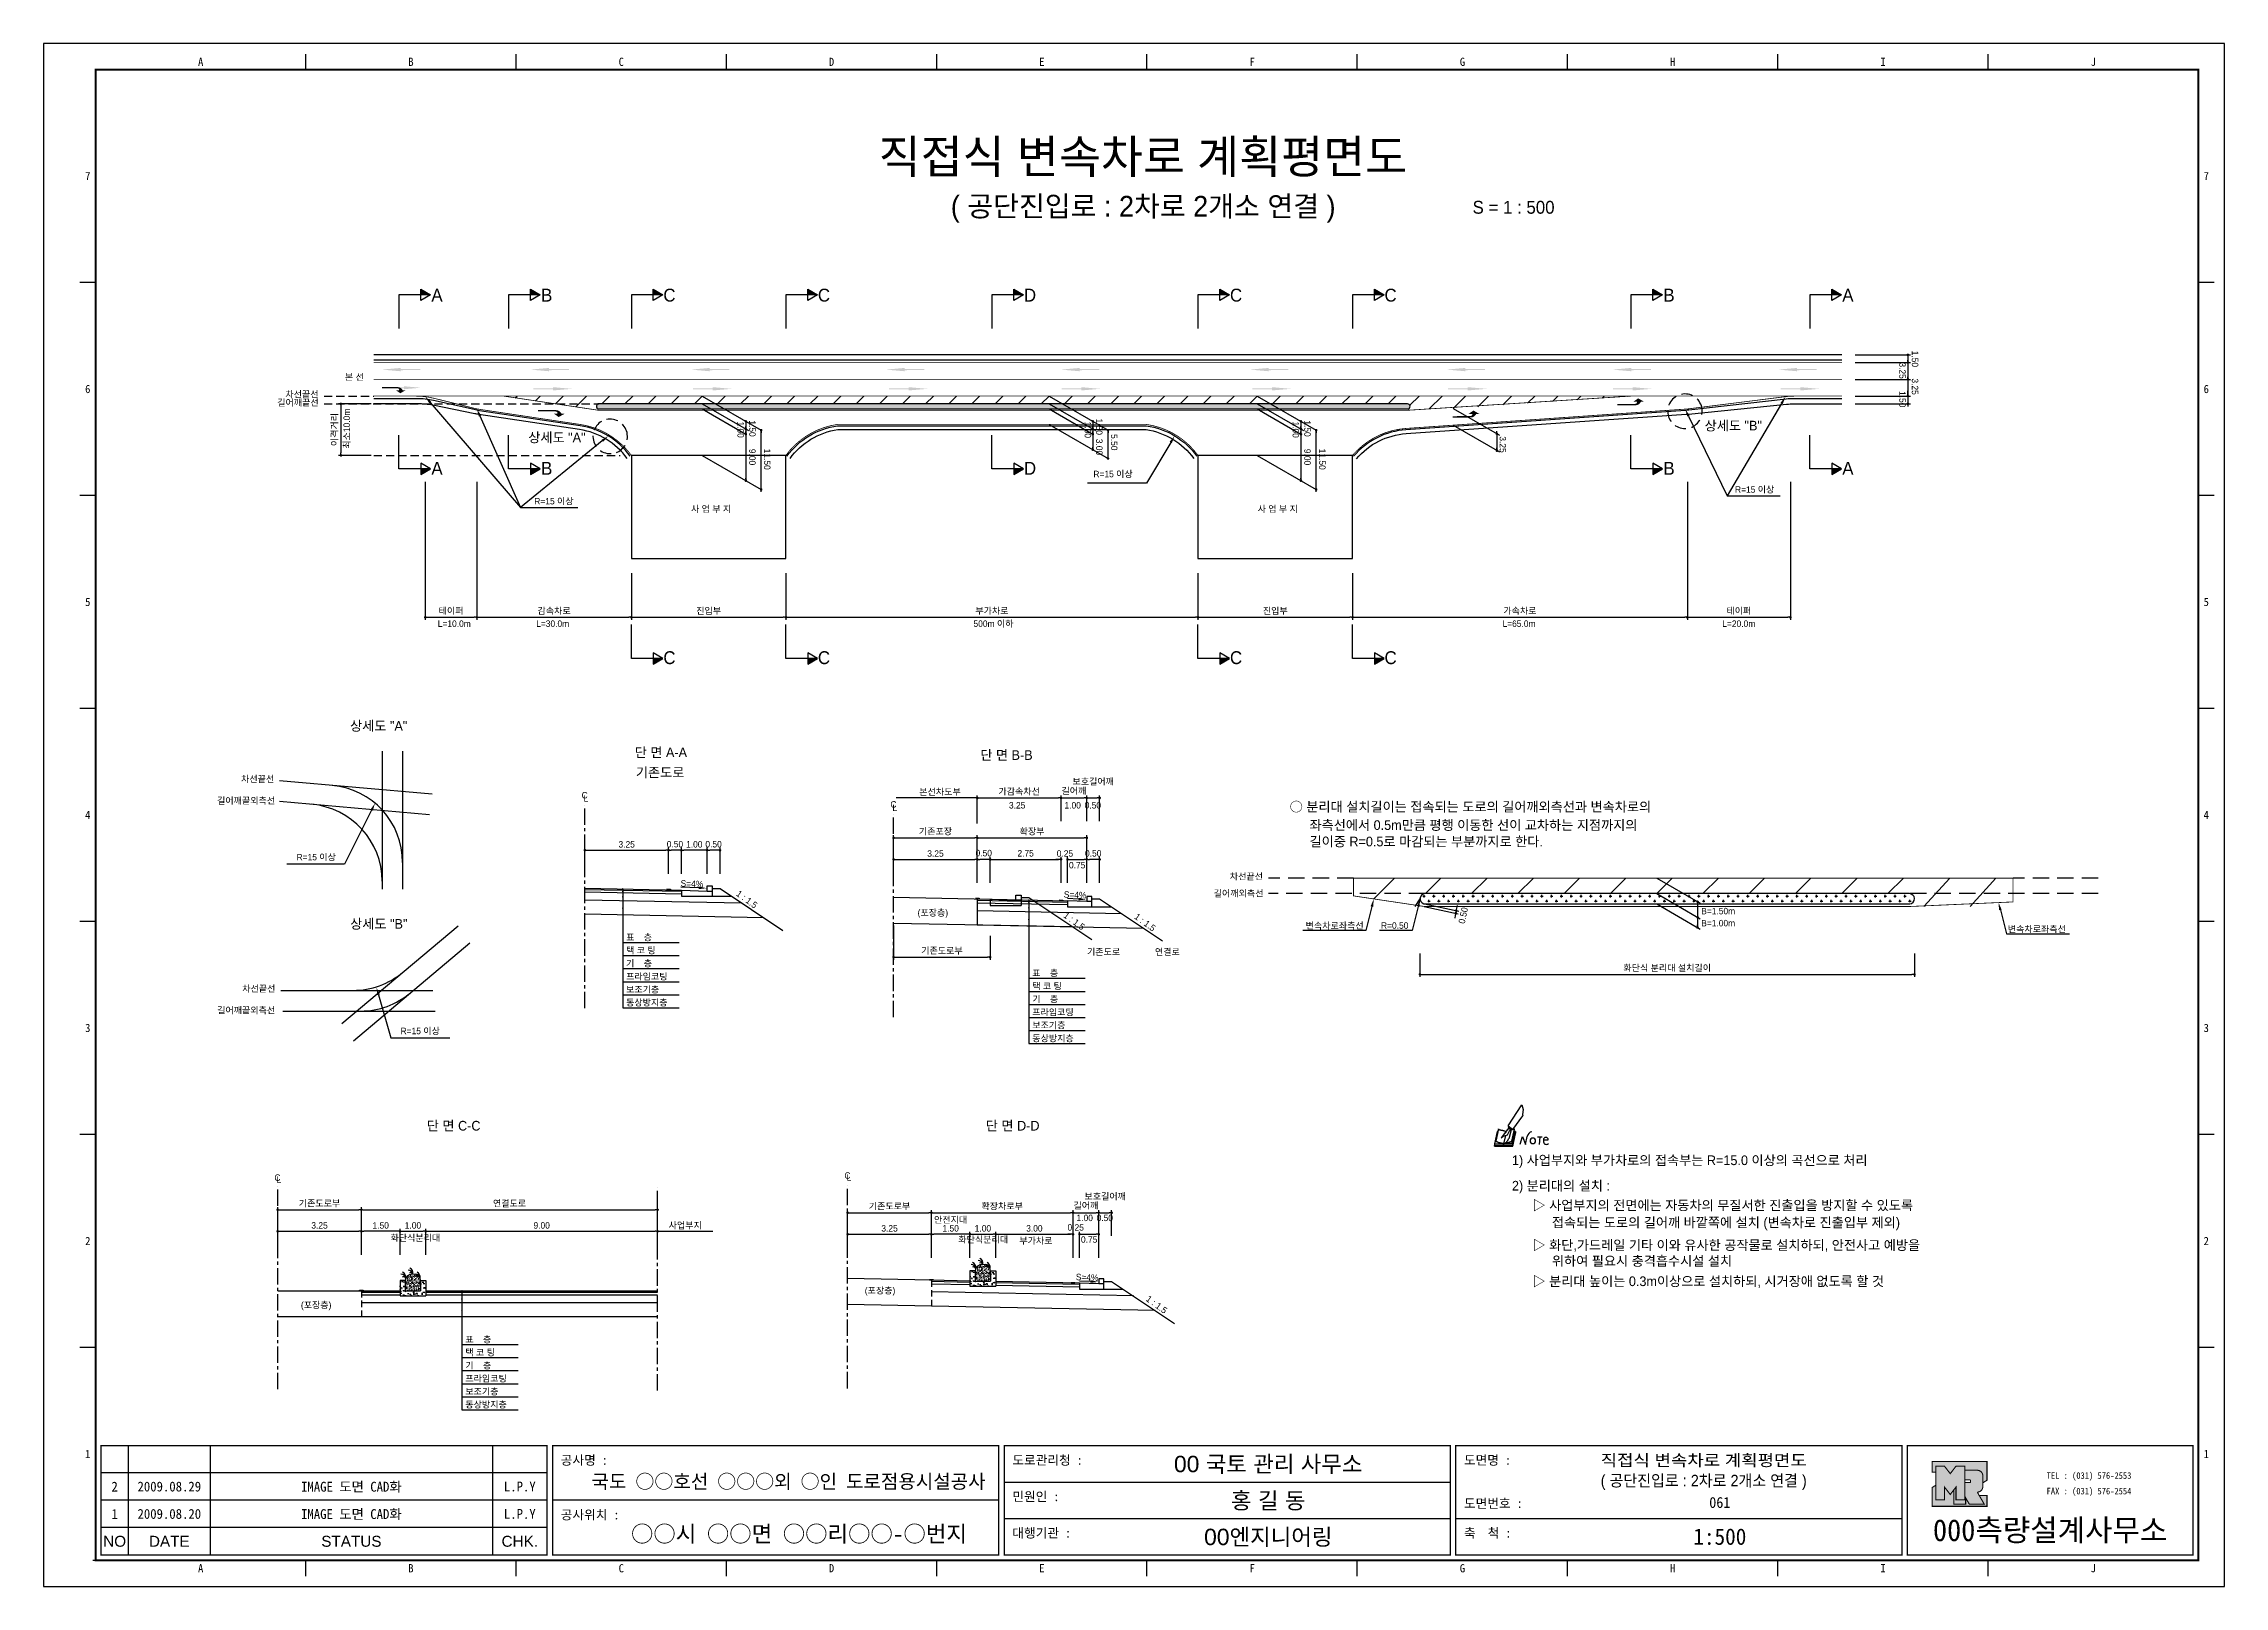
# Model space of a CAD drawing. Header units: millimetres. Extents: x 492 to 915, y -1 to 299.
import ezdxf
from ezdxf.enums import TextEntityAlignment as Align

# ---------------------------------------------------------------- set-up
doc = ezdxf.new("R2010")
doc.units = ezdxf.units.MM
doc.linetypes.add('CENTER', pattern=[50.8, 31.75, -6.35, 6.35, -6.35])
doc.linetypes.add('HIDDEN', pattern=[9.525, 6.35, -3.175])
for name, color, linetype in [('CC-GSTR-0004', 4, 'Continuous'), ('CM-LANE-0030', 30, 'Continuous'), ('CZ-DIMT-0002', 7, 'Continuous'), ('CZ-EXST-0002', 1, 'Continuous'), ('CZ-LIN1-0007', 7, 'Continuous'), ('CZ-LIN2-0003', 3, 'Continuous'), ('CZ-LINE-0001', 7, 'Continuous'), ('CZ-TEXT-BOX0', 7, 'Continuous'), ('TITLE', 7, 'Continuous')]:
    doc.layers.add(name, color=color, linetype=linetype)
doc.styles.add('견고딕', font='arial.ttf')
doc.styles.add('돋움', font='')
doc.styles.add('돋음체', font='')
doc.styles.get('돋움').set_extended_font_data('Dotum')
doc.styles.get('돋음체').set_extended_font_data('DotumChe')

msp = doc.modelspace()

# ---------------------------------------------------------------- texts
at = {"layer": 'CZ-DIMT-0002', "style": '돋움'}
for s, height, p in [('A', 2.5, (568.07, 249.88)), ('B', 2.5, (589.37, 249.88)), ('C', 2.5, (613.19, 249.88)), ('C', 2.5, (643.19, 249.88)), ('D', 2.5, (683.19, 249.88)), ('C', 2.5, (723.19, 249.88)), ('C', 2.5, (753.19, 249.88)), ('B', 2.5, (807.25, 249.88)), ('A', 2.5, (841.97, 249.88)), ('본 선', 1.25, (552.02, 233.98)), ('길어깨끝선', 1.25, (541.07, 229.03)), ('차선끝선', 1.25, (541.86, 230.63)), ('상세도 "B"', 1.875, (819.72, 224.56)), ('상세도 "A"', 1.875, (591.35, 222.27)), ('A', 2.5, (568.07, 216.28)), ('B', 2.5, (589.37, 216.28)), ('D', 2.5, (683.19, 216.28)), ('R=15 이상', 1.25, (699.31, 215.17)), ('B', 2.5, (807.25, 216.28)), ('A', 2.5, (841.97, 216.28)), ('R=15 이상', 1.25, (823.87, 212.16)), ('R=15 이상', 1.25, (590.77, 209.89)), ('사 업 부 지', 1.25, (621.28, 208.38)), ('사 업 부 지', 1.25, (731.28, 208.38)), ('L=10.0m', 1.25, (571.42, 186.13)), ('L=30.0m', 1.25, (590.52, 186.13)), ('500m 이하', 1.25, (676.1, 186.13)), ('L=65.0m', 1.25, (778.12, 186.13)), ('L=20.0m', 1.25, (820.79, 186.13)), ('C', 2.5, (613.19, 179.53)), ('C', 2.5, (643.19, 179.53)), ('C', 2.5, (723.19, 179.53)), ('C', 2.5, (753.19, 179.53)), ('차선끝선', 1.25, (533.25, 155.98)), ('길어깨끝외측선', 1.25, (531.01, 151.78)), ('C', 1.25, (596.73, 152.84)), ('L', 1.25, (596.99, 152.18)), ('C', 1.25, (656.68, 151.06)), ('L', 1.25, (656.94, 150.41)), ('R=15 이상', 1.25, (544.62, 140.83)), ('차선끝선', 1.25, (725.2, 137.08)), ('차선끝선', 1.25, (533.47, 115.3)), ('길어깨끝외측선', 1.25, (531.02, 111.11)), ('R=15 이상', 1.25, (564.81, 107.09)), ('C', 1.25, (537.1, 78.63)), ('L', 1.25, (537.36, 78.23)), ('C', 1.25, (647.75, 79.04)), ('L', 1.25, (648.02, 78.64))]:
    msp.add_text(s, height=height, dxfattribs=at).set_placement(p, align=Align.MIDDLE_CENTER)
for s, rotation, p in [('1.50', 270, (854.38, 239.1)), ('3.25', 270, (851.94, 236.83)), ('3.25', 270, (854.38, 233.72)), ('1.50', 270, (851.94, 231.27)), ('최소10.0m', 90, (551.16, 220.09))]:
    msp.add_text(s, height=1.25, rotation=rotation, dxfattribs=at).set_placement(p)
for s, p in [('3.25', (679.1, 150.26)), ('1.00', (689.89, 150.26)), ('0.50', (693.8, 150.26)), ('길어깨외측선', (718.85, 133.17)), ('(포장층)', (661.37, 129.42)), ('변속차로좌측선', (736.7, 126.9)), ('R=0.50', (751.33, 126.92)), ('B=1.50m', (813.49, 129.73)), ('B=1.00m', (813.49, 127.39)), ('변속차로좌측선', (873.02, 126.23)), ('표    층', (604.77, 124.64)), ('택 코 팅', (604.77, 122.11)), ('기존도로', (694.26, 121.82)), ('연결로', (707.45, 121.82)), ('기    층', (604.77, 119.58)), ('표    층', (683.63, 117.7)), ('프라임코팅', (604.77, 117.04)), ('보조기층', (604.77, 114.51)), ('택 코 팅', (683.63, 115.17)), ('동상방지층', (604.77, 111.98)), ('프라임코팅', (683.63, 110.1)), ('기    층', (683.63, 112.64)), ('보조기층', (683.63, 107.57)), ('동상방지층', (683.63, 105.04)), ('화단식분리대', (559.04, 66.33)), ('사업부지', (613.04, 68.74)), ('안전지대', (664.56, 69.83)), ('1.00', (692.22, 70.19)), ('0.50', (696.12, 70.19)), ('화단식분리대', (669.28, 66)), ('부가차로', (681.12, 65.77)), ('(포장층)', (651.12, 56.1)), ('(포장층)', (541.65, 53.28)), ('표    층', (573.57, 46.62)), ('기    층', (573.57, 41.56)), ('택 코 팅', (573.57, 44.09)), ('프라임코팅', (573.57, 39.03)), ('보조기층', (573.57, 36.5)), ('동상방지층', (573.57, 33.97))]:
    msp.add_text(s, height=1.25, dxfattribs=at).set_placement(p)
for s, p in [('○ 분리대 설치길이는 접속되는 도로의 길어깨외측선과 변속차로의', (733.6, 150.6)), ('좌측선에서 0.5m만큼 평행 이동한 선이 교차하는 지점까지의', (737.45, 147.04)), ('길이중 R=0.5로 마감되는 부분까지로 한다.', (737.45, 143.85)), ('1) 사업부지와 부가차로의 접속부는 R=15.0 이상의 곡선으로 처리', (776.75, 82)), ('2) 분리대의 설치 :', (776.75, 77.06)), ('▷ 사업부지의 전면에는 자동차의 무질서한 진출입을 방지할 수 있도록', (780.73, 73.26)), ('접속되는 도로의 길어깨 바깥쪽에 설치 (변속차로 진출입부 제외)', (784.51, 69.93)), ('▷ 화단,가드레일 기타 이와 유사한 공작물로 설치하되, 안전사고 예방을', (780.73, 65.53)), ('위하여 필요시 충격흡수시설 설치', (784.51, 62.46)), ('▷ 분리대 높이는 0.3m이상으로 설치하되, 시거장애 없도록 할 것', (780.73, 58.52))]:
    msp.add_text(s, height=1.875, dxfattribs=at).set_placement(p, align=Align.MIDDLE_LEFT)
for s, rotation, p in [('S=4%', 357.7094, (617.56, 135.66)), ('1 : 1.5', 323.8881, (628.22, 132.63)), ('S=4%', 357.7094, (691.95, 133.51)), ('1 : 1.5', 323.8881, (691.77, 128.42)), ('1 : 1.5', 323.8881, (705.52, 128.17)), ('S=4%', 357.7094, (694.28, 59.28)), ('1 : 1.5', 323.8881, (707.77, 53.99))]:
    msp.add_text(s, height=1.25, rotation=rotation, dxfattribs=at).set_placement(p, align=Align.MIDDLE_CENTER)
at = {"layer": 'CZ-DIMT-0002', "char_height": 1.25, "attachment_point": 5, "style": '돋움'}
for s, insert, rotation in [('1.00', (627.01, 223.78), 270), ('1.50', (629.28, 224), 270), ('1.00', (694.42, 223.74), 270), ('1.50', (696.63, 224.34), 270), ('1.00', (734.78, 223.78), 270), ('1.50', (737.04, 224), 270), ('3.00', (696.63, 220.42), 270), ('5.50', (699.52, 221.32), 270), ('3.25', (774.97, 220.89), 270), ('9.00', (629.28, 218.46), 270), ('11.50', (632.17, 218.04), 270), ('9.00', (737.04, 218.46), 270), ('11.50', (739.93, 218.04), 270), ('\\A1;0.50', (767.3, 129.5), 78.0015)]:
    msp.add_mtext(s, dxfattribs=dict(at, insert=insert, rotation=rotation))
at = {"layer": 'CZ-DIMT-0002', "insert": (665.72, 153.44), "char_height": 1.25, "attachment_point": 5, "style": '돋움'}
msp.add_mtext('본선차도부', dxfattribs=at)
at = {"layer": 'CZ-LINE-0001', "insert": (548.22, 223.79), "char_height": 1.25, "attachment_point": 5, "rotation": 90, "style": '돋움'}
msp.add_mtext('\\A1;이격거리', dxfattribs=at)
at = {"layer": 'CZ-LINE-0001', "char_height": 1.25, "attachment_point": 5, "style": '돋움'}
for s, insert in [('\\A1;테이퍼', (570.8, 188.56)), ('\\A1;감속차로', (590.8, 188.56)), ('\\A1;진입부', (620.8, 188.56)), ('\\A1;부가차로', (675.8, 188.56)), ('\\A1;진입부', (730.8, 188.56)), ('\\A1;가속차로', (778.3, 188.56)), ('\\A1;테이퍼', (820.8, 188.56)), ('\\A1;가감속차선', (681.09, 153.5)), ('\\A1;길어깨', (691.71, 153.62)), ('\\A1;보호길어깨', (695.46, 155.42)), ('\\A1;3.25', (604.89, 143.3)), ('\\A1;0.50', (614.26, 143.33)), ('\\A1;1.00', (618.01, 143.3)), ('\\A1;0.50', (621.76, 143.32)), ('\\A1;기존포장', (664.84, 145.75)), ('\\A1;확장부', (683.59, 145.75)), ('\\A1;3.25', (664.84, 141.52)), ('\\A1;0.50', (674.21, 141.6)), ('\\A1;2.75', (682.34, 141.56)), ('\\A1;0.25', (689.97, 141.53)), ('\\A1;0.75', (692.34, 139.25)), ('\\A1;0.50', (695.46, 141.55)), ('\\A1;기존도로부', (666.09, 122.61)), ('\\A1;화단식 분리대 설치길이', (806.89, 119.26)), ('\\A1;기존도로부', (545.26, 73.58)), ('\\A1;연결도로', (582.14, 73.57)), ('\\A1;기존도로부', (655.92, 73.01)), ('\\A1;확장차로{\\fGulimChe|b0|i0|c129|p32;부}', (677.79, 73.01)), ('\\A1;길어깨', (694.04, 73.14)), ('\\A1;보호길어깨', (697.79, 74.93)), ('\\A1;3.25', (545.26, 69.35)), ('\\A1;1.50', (557.14, 69.35)), ('\\A1;1.00', (563.39, 69.35)), ('\\A1;9.00', (588.39, 69.35)), ('\\A1;3.25', (655.92, 68.78)), ('\\A1;1.50', (667.79, 68.78)), ('\\A1;1.00', (674.04, 68.78)), ('\\A1;3.00', (684.04, 68.78)), ('\\A1;0.25', (692.06, 68.96)), ('\\A1;0.75', (694.67, 66.61))]:
    msp.add_mtext(s, dxfattribs=dict(at, insert=insert))
at = {"layer": 'CZ-TEXT-BOX0', "style": '돋움'}
for s, p in [('상세도 "A"', (556.75, 166.29)), ('단 면 A-A', (611.53, 161.16)), ('단 면 B-B', (678.62, 160.63)), ('기존도로', (611.38, 157.27)), ('상세도 "B"', (556.77, 127.87)), ('단 면 C-C', (571.3, 88.7)), ('단 면 D-D', (679.82, 88.7))]:
    msp.add_text(s, height=1.875, dxfattribs=at).set_placement(p, align=Align.MIDDLE_CENTER)
at = {"layer": 'TITLE', "color": 3, "linetype": 'Continuous', "style": '돋음체'}
for s, p in [('A', (522.19, 295.16)), ('B', (563.01, 295.16)), ('C', (603.84, 295.16)), ('D', (644.66, 295.16)), ('E', (685.49, 295.16)), ('F', (726.31, 295.16)), ('G', (767.14, 295.16)), ('H', (807.96, 295.16)), ('I', (848.79, 295.16)), ('J', (889.61, 295.16)), ('7', (500.27, 272.99)), ('7', (911.54, 272.99)), ('6', (500.27, 231.66)), ('6', (911.54, 231.66)), ('5', (500.27, 190.33)), ('5', (911.54, 190.33)), ('4', (500.27, 149)), ('4', (911.54, 149)), ('3', (500.27, 107.67)), ('3', (911.54, 107.67)), ('2', (500.27, 66.34)), ('2', (911.54, 66.34)), ('1', (500.27, 25.01)), ('1', (911.54, 25.01)), ('A', (522.19, 2.83)), ('B', (563.01, 2.83)), ('C', (603.84, 2.83)), ('D', (644.66, 2.83)), ('E', (685.49, 2.83)), ('F', (726.31, 2.83)), ('G', (767.14, 2.83)), ('H', (807.96, 2.83)), ('I', (848.79, 2.83)), ('J', (889.61, 2.83))]:
    msp.add_text(s, height=1.59, dxfattribs=at).set_placement(p, align=Align.MIDDLE)
at = {"layer": 'TITLE', "style": '돋움'}
for s, height, p in [('직접식 변속차로 계획평면도', 6.5, (705.11, 276.77)), ('( 공단진입로 : 2차로 2개소 연결 )', 4, (705.16, 267.14))]:
    msp.add_text(s, height=height, dxfattribs=at).set_placement(p, align=Align.MIDDLE_CENTER)
msp.add_text('S = 1 : 500', height=2.5, dxfattribs=at).set_placement((769.11, 266.93), align=Align.MIDDLE_LEFT)
at = {"layer": 'TITLE', "style": '돋음체'}
for s, p in [('공사명 : ', (592.1, 22.91)), ('도로관리청 :', (679.77, 22.91)), ('도면명 :', (767.44, 22.91)), ('민원인 :', (679.77, 15.84)), ('공사위치 :', (592.1, 12.3)), ('도면번호 :', (767.44, 14.52)), ('대행기관 :', (679.77, 8.77)), ('축  척 :', (767.44, 8.77))]:
    msp.add_text(s, height=1.804, dxfattribs=at).set_placement(p)
at = {"layer": 'TITLE', "color": 7, "linetype": 'Continuous'}
for s, height, style, p in [('국도 ○○호선 ○○○외 ○인 도로점용시설공사', 2.7, '돋음체', (636.32, 19.7)), ('00 국토 관리 사무소', 3.1832, '견고딕', (729.44, 23.09)), ('홍 길 동', 3.183, '견고딕', (729.44, 16.02)), ('○○시 ○○면 ○○리○○-○번지', 3.1832, '돋음체', (638.34, 9.54)), ('00엔지니어링', 3.183, '견고딕', (729.44, 8.94))]:
    msp.add_text(s, height=height, dxfattribs=dict(at, style=style)).set_placement(p, align=Align.MIDDLE)
at = {"layer": 'TITLE', "style": '돋움'}
for s, width, p, p2 in [('( 공단진입로 : 2차로 2개소 연결 )', 0.838489, (793.98, 18.71), (833.98, 18.71)), ('직접식 변속차로 계획평면도', 1.010039, (793.98, 22.66), (833.98, 22.66))]:
    msp.add_text(s, height=2.25, dxfattribs=dict(at, width=width)).set_placement(p, p2, align=Align.FIT)
at = {"layer": 'TITLE', "color": 180, "style": '돋음체'}
for s, p in [('TEL : (031) 576-2553', (880.55, 20.18)), ('FAX : (031) 576-2554', (880.55, 17.16))]:
    msp.add_text(s, height=1.2733, dxfattribs=at).set_placement(p)
at = {"layer": 'TITLE', "color": 1, "linetype": 'Continuous', "style": '돋음체'}
msp.add_text('2', height=1.91, dxfattribs=at).set_placement((505.49, 18.67), align=Align.MIDDLE)
at = {"layer": 'TITLE', "linetype": 'Continuous'}
for s, height, style, p in [('2009.08.29', 1.91, '돋음체', (516.1, 18.67)), ('L.P.Y', 1.91, '돋음체', (584.14, 18.67)), ('1', 1.91, '돋음체', (505.49, 13.36)), ('2009.08.20', 1.91, '돋음체', (516.1, 13.36)), ('L.P.Y', 1.91, '돋음체', (584.14, 13.36)), ('061', 2.122, '돋음체', (817.11, 15.58)), ('NO', 2.122, '견고딕', (505.49, 8.06)), ('DATE', 2.122, '견고딕', (516.1, 8.06)), ('STATUS', 2.122, '견고딕', (551.45, 8.06)), ('CHK.', 2.122, '견고딕', (584.14, 8.06)), ('1:500', 3.183, '돋음체', (817.11, 8.94))]:
    msp.add_text(s, height=height, dxfattribs=dict(at, style=style)).set_placement(p, align=Align.MIDDLE)
at = {"layer": 'TITLE', "style": '돋음체'}
for p in [(551.45, 18.67), (551.45, 13.36)]:
    msp.add_text('IMAGE 도면 CAD화', height=1.9099, dxfattribs=at).set_placement(p, align=Align.MIDDLE)
at = {"layer": 'TITLE', "color": 180, "style": '돋음체'}
msp.add_text('000측량설계사무소', height=4.244, dxfattribs=at).set_placement((881.24, 8.09), align=Align.CENTER)

# ---------------------------------------------------------------- blocks, each defined once
blk = doc.blocks.new('note')
for p, q in [((0.85, 3.5), (3.53, 7.57)), ((1.8, 2.79), (3.74, 5.46)), ((3.53, 7.57), (3.8, 6.64)), ((3.8, 6.64), (3.69, 5.72)), ((3.69, 5.72), (3.74, 5.46)), ((-1.24, 2.36), (-1.77, 0)), ((-1.77, 0), (1.77, 0)), ((-1.77, 0), (-1.77, -0.3)), ((-1.53, 0.52), (-1.55, 0.54)), ((-1.01, 2.9), (-1.53, 0.52)), ((-1.48, 0.48), (-1.53, 0.52)), ((-1.43, 0.44), (-1.48, 0.48)), ((-1.38, 0.41), (-1.43, 0.44)), ((-1.33, 0.4), (-1.38, 0.41)), ((-1.27, 0.37), (-1.33, 0.4)), ((-1.22, 0.35), (-1.27, 0.37)), ((-1.13, 2.36), (-1.24, 2.36)), ((-1.17, 0.33), (-1.22, 0.35)), ((-1.12, 0.32), (-1.17, 0.33)), ((-1.02, 0.25), (-1.12, 0.32)), ((-0.97, 0.22), (-1.02, 0.25)), ((-1, 2.9), (-1.01, 2.9)), ((-0.98, 2.85), (-1, 2.9)), ((-0.95, 2.8), (-0.98, 2.85)), ((-0.93, 0.21), (-0.97, 0.22)), ((-0.9, 2.75), (-0.95, 2.8)), ((-0.88, 0.19), (-0.93, 0.21)), ((-0.85, 2.72), (-0.9, 2.75)), ((-0.8, 0.18), (-0.88, 0.19)), ((-0.79, 2.69), (-0.85, 2.72)), ((-0.75, 0.17), (-0.8, 0.18)), ((-0.74, 2.68), (-0.79, 2.69)), ((-0.7, 0.16), (-0.75, 0.17)), ((-0.69, 2.65), (-0.74, 2.68)), ((-0.64, 0.15), (-0.7, 0.16)), ((-0.64, 2.65), (-0.69, 2.65)), ((-0.59, 2.63), (-0.64, 2.65)), ((-0.58, 0.14), (-0.64, 0.15)), ((-0.54, 2.62), (-0.59, 2.63)), ((-0.53, 0.13), (-0.58, 0.14)), ((-0.48, 2.61), (-0.54, 2.62)), ((-0.48, 0.12), (-0.53, 0.13)), ((-0.43, 2.61), (-0.48, 2.61)), ((-0.43, 0.11), (-0.48, 0.12)), ((0.75, 2.77), (-0.46, 1.16)), ((0.37, 2.24), (-0.46, 1.16)), ((-0.46, 1.16), (-0.08, 1.47)), ((-0.38, 2.59), (-0.43, 2.61)), ((-0.38, 0.08), (-0.43, 0.11)), ((-0.33, 2.59), (-0.38, 2.59)), ((-0.29, 0.06), (-0.38, 0.08)), ((-0.27, 2.58), (-0.33, 2.59)), ((-0.23, 0.05), (-0.29, 0.06)), ((-0.22, 2.57), (-0.27, 2.58)), ((-0.16, 0.04), (-0.23, 0.05)), ((-0.17, 2.56), (-0.22, 2.57)), ((-0.12, 2.55), (-0.17, 2.56)), ((-0.11, 0.03), (-0.16, 0.04)), ((-0.07, 2.53), (-0.12, 2.55)), ((-0.04, 0.02), (-0.11, 0.03)), ((-0.08, 1.47), (0.72, 1.75)), ((-0.01, 2.51), (-0.07, 2.53)), ((-0.05, -0.3), (-0.05, 0)), ((0, 0), (-0.04, 0.02)), ((0.04, 2.5), (-0.01, 2.51)), ((0.37, 1.63), (0, 0)), ((0, 0), (1.6, 0.53)), ((0, 0), (1.65, 0.18)), ((0, 0.01), (0.06, 0.04)), ((0, -0.3), (0, 0)), ((0.09, 2.48), (0.04, 2.5)), ((0.05, -0.3), (0.05, 0)), ((0.06, 0.04), (0.11, 0.07)), ((0.14, 2.48), (0.09, 2.48)), ((0.11, 0.07), (0.16, 0.09)), ((0.2, 2.47), (0.14, 2.48)), ((0.16, 0.09), (0.21, 0.12)), ((0.26, 2.43), (0.18, 2.46)), ((0.21, 0.12), (0.27, 0.14)), ((0.34, 2.4), (0.26, 2.43)), ((0.27, 0.14), (0.36, 0.19)), ((0.45, 2.37), (0.34, 2.4)), ((0.36, 0.19), (0.41, 0.22)), ((0.41, 0.22), (0.46, 0.27)), ((0.46, 0.27), (0.51, 0.3)), ((0.51, 0.3), (0.56, 0.34)), ((0.56, 0.34), (0.6, 0.4)), ((0.6, 0.4), (0.64, 0.45)), ((0.64, 0.45), (0.67, 0.51)), ((0.67, 0.51), (0.74, 0.58)), ((0.72, 1.75), (1.16, 2.53)), ((0.74, 0.58), (0.79, 0.63)), ((1, 3.1), (0.75, 2.77)), ((0.79, 0.63), (0.83, 0.68)), ((0.83, 0.68), (0.86, 0.73)), ((0.85, 3.5), (1.8, 2.79)), ((1, 3.4), (0.85, 3.21)), ((0.85, 3.21), (1.52, 2.71)), ((0.86, 0.73), (0.89, 0.79)), ((0.89, 0.84), (0.92, 0.89)), ((0.89, 0.79), (0.89, 0.84)), ((0.92, 0.89), (0.96, 0.95)), ((0.96, 0.95), (1.01, 0.97)), ((1.47, 2.74), (1.01, 0.97)), ((1.16, 2.53), (1.37, 2.82)), ((2.13, 2.84), (1.44, 2.63)), ((1.52, 2.71), (1.66, 2.9)), ((1.6, 0.53), (2.13, 2.84)), ((1.65, 0.18), (2.19, 2.48)), ((1.77, 0), (2.3, 2.36)), ((1.77, -0.3), (2.3, 2.07)), ((1.77, -0.38), (2.3, 1.99)), ((1.77, -0.44), (2.3, 1.93)), ((1.77, 0), (1.77, -0.3)), ((2.19, 2.48), (2.04, 2.47)), ((2.3, 2.36), (2.16, 2.36)), ((2.3, 2.36), (2.3, 2.07)), ((3.21, -0.08), (3.68, 1.4)), ((3.68, 1.4), (4.26, -0.14)), ((4.26, -0.14), (4.56, 1.44)), ((6.55, 1.34), (7.46, 1.34)), ((7.01, 1.34), (6.87, -0.11)), ((7.71, 0.77), (7.71, 0.55)), ((7.71, 0.77), (8.67, 0.77)), ((-1.77, -0.3), (1.77, -0.3)), ((-1.77, -0.43), (-1.77, -0.3)), ((-1.77, -0.37), (1.77, -0.37)), ((-1.77, -0.43), (1.77, -0.43))]:
    blk.add_line(p, q)
for centre, major_axis, start_param, end_param in [((0.4, 2.31), (0.0702, 0.0702), 3.283946, 6.425539), ((5.68, 1.23), (-0.806, 0.806), -0.591174, 0.597824), ((5.66, 0.58), (-0.378, 0.378), 3.926991, 10.210176), ((8.3, 0.49), (0.422, 0.422), 2.265602, 4.634911), ((8.19, 0.77), (-0.342, 0.342), 3.926991, 7.068583)]:
    blk.add_ellipse(centre, major_axis=major_axis, ratio=1, start_param=start_param, end_param=end_param)
blk = doc.blocks.new('_Dot')
at = {"color": 0, "linetype": 'ByBlock', "lineweight": -2}
blk.add_line((-0.5, 0), (-1, 0), dxfattribs=at)
at = {"color": 0, "linetype": 'ByBlock', "const_width": 0.5}
blk.add_lwpolyline([(-0.25, 0, 1), (0.25, 0, 1)], format="xyb", close=True, dxfattribs=at)

# ---------------------------------------------------------------- hatches: boundary and pattern name
at = {"layer": 'CM-LANE-0030'}
h = msp.add_hatch(dxfattribs=at)
h.set_pattern_fill('ANSI31', color=256, style=0)
h.set_pattern_definition([(45, (-1492.656, -0.5303), (-2.245064, 2.245064), [])])
h.paths.add_polyline_path([(799.85, 230.29), (581.04, 230.29), (596.39, 227.99, -0.015132), (597.48, 227.79), (599.42, 227.79, 0.001024), (599.35, 227.82, -0.857281), (599.5, 228.79), (756.48, 228.79, -0.966023), (756.52, 227.79), (756.5, 227.79), (763.74, 227.79)])
at = {"layer": 'CZ-EXST-0002'}
h = msp.add_hatch(dxfattribs=at)
h.set_pattern_fill('AR-SAND', color=256, scale=0.01, style=0)
h.set_pattern_definition([(37.5, (-547.2333, 3539.50658), (-0.016000313, 0.489413237), [0, -0.38608, 0, -0.4318, 0, -0.41275]), (7.5, (-547.2333, 3539.5066), (0.44952328, 0.7168251), [0, -0.20828, 0, -0.34798, 0, -0.13335]), (327.5, (-547.54572, 3539.50658), (0.79099237, 0.001437185), [0, -0.127, 0, -0.4572, 0, -0.5969]), (317.5, (-547.5457, 3539.5066), (0.76355645, 0.22292932), [0, -0.0635, 0, -0.29972, 0, -0.3429])])
edge = h.paths.add_edge_path()
edge.add_ellipse((563.39, 58.66), major_axis=(-1.5, 0), ratio=0.829212, start_angle=180, end_angle=360)
edge.add_line((561.89, 58.66), (561.89, 56.66))
edge.add_line((561.89, 56.66), (564.89, 56.66))
edge.add_line((564.89, 56.66), (564.89, 58.66))
h = msp.add_hatch(dxfattribs=at)
h.set_pattern_fill('AR-CONC', color=256, scale=0.01, style=0)
h.set_pattern_definition([(50, (-436.5754, 3541.3934), (1.8218467, -0.15939086), [0.1905, -2.0955]), (355, (-436.5754, 3541.3934), (-0.3524283, 1.9105664), [0.1524, -1.6764]), (100.451, (-436.4235, 3541.3801), (1.469425, 1.7511669), [0.1619, -1.7809]), (46.1842, (-436.5754, 3541.9014), (2.7107904, -0.4204233), [0.28575, -3.14325]), (96.6356, (-436.3495, 3541.8664), (2.3740423, 2.4742556), [0.24285, -2.67135]), (351.184, (-436.5754, 3541.9014), (2.374046, 2.4742512), [0.2286, -2.5146]), (21, (-436.3214, 3541.7744), (1.5161488, -1.0226552), [0.1905, -2.0955]), (326, (-436.3214, 3541.7744), (0.6180203, 1.8418797), [0.1524, -1.6764]), (71.4514, (-436.195, 3541.6892), (2.1341649, 0.8192286), [0.1619, -1.7809]), (37.5, (-436.57536, 3541.3934), (0.03088603, 0.84555039), [0, -1.65608, 0, -1.7018, 0, -1.68275]), (7.5, (-436.5754, 3541.3934), (0.66819663, 1.00180575), [0, -0.97028, 0, -1.61798, 0, -0.64135]), (327.5, (-437.1418, 3541.3934), (1.35590595, -0.05728744), [0, -0.635, 0, -1.9812, 0, -2.6289]), (317.5, (-437.3958, 3541.3934), (1.4812918, 0.2542649), [0, -0.8255, 0, -1.31572, 0, -1.8669])])
h.paths.add_polyline_path([(676.54, 57.55), (676.54, 60.55), (675.54, 60.55), (675.54, 58.55), (672.54, 58.55), (672.54, 60.55), (671.54, 60.55), (671.54, 57.55)])
h = msp.add_hatch(dxfattribs=at)
h.set_pattern_fill('AR-SAND', color=256, scale=0.01, style=0)
h.set_pattern_definition([(37.5, (-436.57536, 3541.3934), (-0.016000313, 0.489413237), [0, -0.38608, 0, -0.4318, 0, -0.41275]), (7.5, (-436.57536, 3541.3934), (0.44952328, 0.7168251), [0, -0.20828, 0, -0.34798, 0, -0.13335]), (327.5, (-436.8878, 3541.3934), (0.79099237, 0.001437185), [0, -0.127, 0, -0.4572, 0, -0.5969]), (317.5, (-436.8878, 3541.3934), (0.76355645, 0.22292932), [0, -0.0635, 0, -0.29972, 0, -0.3429])])
edge = h.paths.add_edge_path()
edge.add_ellipse((674.04, 60.55), major_axis=(-1.5, 0), ratio=0.829212, start_angle=180, end_angle=360)
edge.add_line((672.54, 60.55), (672.54, 58.55))
edge.add_line((672.54, 58.55), (675.54, 58.55))
edge.add_line((675.54, 58.55), (675.54, 60.55))
h = msp.add_hatch(dxfattribs=at)
h.set_pattern_fill('AR-CONC', color=256, scale=0.01, style=0)
h.set_pattern_definition([(50, (-547.2333, 3539.5066), (1.8218467, -0.15939086), [0.1905, -2.0955]), (355, (-547.2333, 3539.5066), (-0.3524283, 1.9105664), [0.1524, -1.6764]), (100.451, (-547.0815, 3539.4933), (1.469425, 1.7511669), [0.1619, -1.7809]), (46.1842, (-547.2333, 3540.0146), (2.7107904, -0.4204233), [0.28575, -3.14325]), (96.6356, (-547.0074, 3539.9795), (2.3740423, 2.4742556), [0.24285, -2.67135]), (351.184, (-547.2333, 3540.0146), (2.374046, 2.4742512), [0.2286, -2.5146]), (21, (-546.9793, 3539.8876), (1.5161488, -1.0226552), [0.1905, -2.0955]), (326, (-546.9793, 3539.8876), (0.6180203, 1.8418797), [0.1524, -1.6764]), (71.4514, (-546.853, 3539.8024), (2.1341649, 0.8192286), [0.1619, -1.7809]), (37.5, (-547.2333, 3539.5066), (0.03088603, 0.84555039), [0, -1.65608, 0, -1.7018, 0, -1.68275]), (7.5, (-547.2333, 3539.5066), (0.66819663, 1.00180575), [0, -0.97028, 0, -1.61798, 0, -0.64135]), (327.5, (-547.7997, 3539.5066), (1.35590595, -0.05728744), [0, -0.635, 0, -1.9812, 0, -2.6289]), (317.5, (-548.0537, 3539.5066), (1.4812918, 0.2542649), [0, -0.8255, 0, -1.31572, 0, -1.8669])])
h.paths.add_polyline_path([(565.89, 55.66), (565.89, 58.66), (564.89, 58.66), (564.89, 56.66), (561.89, 56.66), (561.89, 58.66), (560.89, 58.66), (560.89, 55.66)])
at = {"layer": 'CZ-LIN1-0007'}
for points in [[(561, 235.75), (561, 235.54), (564.83, 235.54), (564.83, 235.33), (561, 235.32), (561, 235.11), (557.35, 235.43)], [(589.84, 235.75), (589.84, 235.54), (593.67, 235.54), (593.67, 235.33), (589.84, 235.32), (589.84, 235.11), (586.19, 235.43)], [(621.03, 235.75), (621.03, 235.54), (624.85, 235.54), (624.85, 235.33), (621.03, 235.32), (621.03, 235.11), (617.37, 235.43)], [(658.83, 235.75), (658.83, 235.54), (662.66, 235.54), (662.66, 235.33), (658.83, 235.32), (658.83, 235.11), (655.18, 235.43)], [(692.83, 235.75), (692.83, 235.54), (696.65, 235.54), (696.65, 235.33), (692.83, 235.32), (692.83, 235.11), (689.18, 235.43)], [(729.52, 235.75), (729.52, 235.54), (733.34, 235.54), (733.34, 235.33), (729.52, 235.32), (729.52, 235.11), (725.87, 235.43)], [(767.7, 235.75), (767.7, 235.54), (771.53, 235.54), (771.53, 235.33), (767.7, 235.32), (767.7, 235.11), (764.05, 235.43)], [(799.9, 235.75), (799.9, 235.54), (803.72, 235.54), (803.72, 235.33), (799.9, 235.32), (799.9, 235.11), (796.25, 235.43)], [(832.1, 235.75), (832.1, 235.54), (835.93, 235.54), (835.93, 235.33), (832.1, 235.32), (832.1, 235.11), (828.45, 235.43)], [(560.51, 232.03, -0.267976), (561.42, 231.42), (561.97, 231.42), (560.94, 230.84), (560.11, 231.42), (560.72, 231.42, 0.504994), (560.45, 231.79), (557.4, 231.8), (557.4, 232.04)], [(561.64, 232.2), (561.64, 232.01), (558.22, 232.01), (558.22, 231.82), (561.64, 231.82), (561.64, 231.62), (564.91, 231.91)], [(590.58, 232.02), (590.58, 231.81), (586.75, 231.81), (586.75, 231.59), (590.58, 231.59), (590.58, 231.38), (594.23, 231.7)], [(621.59, 232.02), (621.59, 231.81), (617.77, 231.81), (617.77, 231.59), (621.59, 231.59), (621.59, 231.38), (625.25, 231.7)], [(659.62, 232.02), (659.62, 231.81), (655.79, 231.81), (655.79, 231.59), (659.62, 231.59), (659.62, 231.38), (663.27, 231.7)], [(693.13, 232.02), (693.13, 231.81), (689.31, 231.81), (689.31, 231.59), (693.13, 231.59), (693.13, 231.38), (696.78, 231.7)], [(730.15, 232.02), (730.15, 231.81), (726.33, 231.81), (726.33, 231.59), (730.15, 231.59), (730.15, 231.38), (733.8, 231.7)], [(768.17, 232.02), (768.17, 231.81), (764.35, 231.81), (764.35, 231.59), (768.17, 231.59), (768.17, 231.38), (771.83, 231.7)], [(800.19, 232.02), (800.19, 231.81), (796.37, 231.81), (796.37, 231.59), (800.19, 231.59), (800.19, 231.38), (803.84, 231.7)], [(800.77, 228.51, 0.267976), (801.8, 229.19), (802.43, 229.19), (801.25, 229.85), (800.31, 229.2), (801, 229.2, -0.504994), (800.69, 228.78), (797.23, 228.76), (797.23, 228.49)], [(832.75, 232.02), (832.75, 231.81), (828.93, 231.81), (828.93, 231.59), (832.75, 231.59), (832.75, 231.38), (836.4, 231.7)], [(591.21, 227.57, -0.267976), (592.24, 226.88), (592.87, 226.88), (591.7, 226.23), (590.76, 226.87), (591.45, 226.88, 0.504994), (591.14, 227.3), (587.68, 227.32), (587.68, 227.59)], [(768.79, 226.14, 0.267976), (769.82, 226.82), (770.45, 226.82), (769.28, 227.48), (768.33, 226.83), (769.03, 226.83, -0.504994), (768.72, 226.41), (765.25, 226.39), (765.26, 226.12)], [(613.39, 134.48), (613.39, 134.61), (612.64, 134.62), (612.64, 134.5)], [(673.34, 132.7), (673.34, 132.83), (672.59, 132.84), (672.59, 132.72)], [(689.59, 132.38), (689.59, 132.5), (688.84, 132.52), (688.84, 132.39)], [(553.76, 56.66), (553.76, 56.79), (553.01, 56.79), (553.01, 56.66)], [(664.42, 58.7), (664.42, 58.83), (663.67, 58.84), (663.67, 58.72)], [(691.92, 58.15), (691.92, 58.28), (691.17, 58.29), (691.17, 58.17)]]:
    msp.add_hatch(color=256, dxfattribs=at).paths.add_polyline_path(points)
at = {"layer": 'CZ-LIN2-0003'}
h = msp.add_hatch(dxfattribs=at)
h.set_pattern_fill('CROSS', color=256, scale=0.075, style=0)
h.set_pattern_definition([(0, (-1492.65586, -0.53027), (0.47625, 0.47625), [0.238125, -0.714375]), (90, (-1492.5368, -0.64933), (-0.47625, 0.47625), [0.238125, -0.714375])])
h.paths.add_polyline_path([(756.48, 228.79), (599.5, 228.79, 0.857281), (599.35, 227.82, -0.001024), (599.42, 227.79), (756.48, 227.79, 1)])
h = msp.add_hatch(dxfattribs=at)
h.set_pattern_fill('CROSS', color=256, scale=0.15, style=0)
h.set_pattern_definition([(0, (427.0286, -324.9011), (0.9525, 0.9525), [0.47625, -1.42875]), (90, (427.26675, -325.1392), (-0.9525, 0.9525), [0.47625, -1.42875])])
h.paths.add_polyline_path([(759.93, 133.74, 0.857281), (759.63, 131.79, -0.001024), (759.78, 131.74), (853.9, 131.74, 1), (853.9, 133.74)])
at = {"layer": 'CZ-LINE-0001'}
for points in [[(564.92, 251.06), (564.92, 249.96), (566.82, 249.96)], [(586.21, 251.06), (586.21, 249.96), (588.12, 249.96)], [(610.04, 251.06), (610.04, 249.96), (611.94, 249.96)], [(640.04, 251.06), (640.04, 249.96), (641.94, 249.96)], [(680.04, 251.06), (680.04, 249.96), (681.94, 249.96)], [(720.04, 251.06), (720.04, 249.96), (721.94, 249.96)], [(750.04, 251.06), (750.04, 249.96), (751.94, 249.96)], [(804.09, 251.06), (804.09, 249.96), (805.99, 249.96)], [(838.82, 251.06), (838.82, 249.96), (840.72, 249.96)], [(566.82, 216.15), (564.92, 216.15), (564.92, 215.05)], [(588.12, 216.15), (586.21, 216.15), (586.21, 215.05)], [(681.94, 216.15), (680.04, 216.15), (680.04, 215.05)], [(805.99, 216.15), (804.09, 216.15), (804.09, 215.05)], [(840.72, 216.15), (838.82, 216.15), (838.82, 215.05)], [(611.94, 179.39), (610.04, 179.39), (610.04, 178.3)], [(641.94, 179.39), (640.04, 179.39), (640.04, 178.3)], [(721.94, 179.39), (720.04, 179.39), (720.04, 178.3)], [(751.94, 179.39), (750.04, 179.39), (750.04, 178.3)]]:
    msp.add_hatch(color=256, dxfattribs=at).paths.add_polyline_path(points)
at = {"layer": 'TITLE', "ltscale": 150}
h = msp.add_hatch(color=8, dxfattribs=at)
edge = h.paths.add_edge_path()
edge.add_line((868.98, 23.54), (858.31, 23.54))
edge.add_line((858.31, 23.54), (858.31, 21.46))
edge.add_line((858.31, 21.46), (859.02, 21.46))
edge.add_line((859.02, 21.46), (859.02, 22.64))
edge.add_line((859.02, 22.64), (860.71, 22.64))
edge.add_line((860.71, 22.64), (861.84, 21.18))
edge.add_line((861.84, 21.18), (862.96, 22.64))
edge.add_line((862.96, 22.64), (864.66, 22.64))
edge.add_line((864.66, 22.64), (864.66, 21.84))
edge.add_line((864.66, 21.84), (867.09, 21.84))
edge.add_arc((867.09, 20.77), 1.07, 0, 90, ccw=False)
edge.add_line((868.16, 20.77), (868.16, 19.4))
edge.add_line((868.16, 19.4), (868.98, 19.91))
edge.add_line((868.98, 19.91), (868.98, 23.54))
h.paths.add_polyline_path([(862.52, 18.02), (861.84, 17.14), (860.71, 18.59), (860.71, 16.08), (859.02, 16.08), (859.02, 18.93), (858.31, 18.48), (858.31, 14.85), (868.98, 14.85), (868.98, 16.93), (867.48, 16.93), (868.43, 15.28), (865.53, 15.28), (864.83, 16.49), (864.83, 15.28), (862.52, 15.28)])
msp.add_hatch(color=5, dxfattribs=at).paths.add_polyline_path([(864.66, 22.64), (862.96, 22.64), (861.84, 21.18), (860.71, 22.64), (859.02, 22.64), (859.02, 16.08), (860.71, 16.08), (860.71, 18.59), (861.84, 17.14), (862.96, 18.59), (862.96, 16.08), (864.66, 16.08)])
h = msp.add_hatch(color=161, dxfattribs=at)
edge = h.paths.add_edge_path()
edge.add_arc((867.09, 20.77), 1.07, 360, 450)
edge.add_line((867.09, 21.84), (864.66, 21.84))
edge.add_line((864.66, 21.84), (864.66, 19.98))
edge.add_line((864.66, 19.98), (865.65, 19.98))
edge.add_arc((865.65, 19.87), 0.113, 0, 90, ccw=False)
edge.add_line((865.76, 19.87), (865.76, 19.56))
edge.add_arc((865.65, 19.56), 0.113, 270, 360, ccw=False)
edge.add_line((865.65, 19.45), (864.66, 19.45))
edge.add_line((864.66, 19.45), (864.66, 16.08))
edge.add_line((864.66, 16.08), (862.96, 16.08))
edge.add_line((862.96, 16.08), (862.96, 18.59))
edge.add_line((862.96, 18.59), (862.52, 18.02))
edge.add_line((862.52, 18.02), (862.52, 15.28))
edge.add_line((862.52, 15.28), (864.83, 15.28))
edge.add_line((864.83, 15.28), (864.83, 16.49))
edge.add_line((864.83, 16.49), (865.53, 15.28))
edge.add_line((865.53, 15.28), (868.43, 15.28))
edge.add_line((868.43, 15.28), (867.09, 17.6))
edge.add_arc((867.09, 18.66), 1.07, 270, 360)
edge.add_line((868.16, 18.66), (868.16, 20.77))

# ---------------------------------------------------------------- linework, layer by layer
at = {"color": 0, "linetype": 'ByBlock', "lineweight": -2}
for p, q in [((853.62, 238.04), (853.62, 237.79)), ((853.62, 237.04), (853.62, 237.29)), ((853.62, 236.54), (853.62, 236.29)), ((853.62, 233.79), (853.62, 234.04)), ((853.62, 233.29), (853.62, 233.04)), ((853.62, 230.54), (853.62, 230.79)), ((853.62, 230.54), (853.62, 230.79)), ((628.03, 225.14), (628.03, 224.89)), ((628.03, 224.14), (628.03, 224.39)), ((695.38, 225.14), (695.38, 224.89)), ((695.38, 224.14), (695.38, 224.39)), ((735.79, 225.14), (735.79, 224.89)), ((735.79, 224.14), (735.79, 224.39)), ((853.62, 228.54), (853.62, 228.29)), ((853.62, 228.54), (853.62, 228.29)), ((628.03, 223.64), (628.03, 223.39)), ((628.03, 223.14), (628.03, 223.39)), ((630.99, 223.43), (630.99, 223.18)), ((695.38, 223.64), (695.38, 223.39)), ((695.38, 223.14), (695.38, 223.39)), ((695.38, 220.14), (695.38, 220.39)), ((698.34, 223.43), (698.34, 223.18)), ((735.79, 223.64), (735.79, 223.39)), ((735.79, 223.14), (735.79, 223.39)), ((738.75, 223.43), (738.75, 223.18)), ((773.81, 223.25), (773.81, 223.5)), ((773.81, 222.75), (773.81, 222.5)), ((773.81, 220), (773.81, 220.25)), ((698.34, 218.43), (698.34, 218.68)), ((628.03, 214.14), (628.03, 214.39)), ((630.99, 212.43), (630.99, 212.68)), ((735.79, 214.14), (735.79, 214.39)), ((738.75, 212.43), (738.75, 212.68)), ((672.71, 152.3), (672.46, 152.3)), ((812.79, 131.91), (812.79, 131.66)), ((765.8, 129.71), (765.74, 129.47)), ((766, 130.68), (766.05, 130.92)), ((812.79, 128.91), (812.79, 128.66)), ((812.79, 127.41), (812.79, 127.66)), ((611.14, 68.21), (611.39, 68.21))]:
    msp.add_line(p, q, dxfattribs=at)
at = {"color": 0, "linetype": 'ByBlock', "const_width": 0.25}
for points in [[(853.62, 238.17, 1), (853.62, 238.42, 1)], [(853.62, 236.92, 1), (853.62, 236.67, 1)], [(853.62, 236.67, 1), (853.62, 236.92, 1)], [(853.62, 233.67, 1), (853.62, 233.42, 1)], [(853.62, 233.42, 1), (853.62, 233.67, 1)], [(853.62, 230.42, 1), (853.62, 230.17, 1)], [(853.62, 230.42, 1), (853.62, 230.17, 1)], [(853.62, 228.67, 1), (853.62, 228.92, 1)], [(853.62, 228.67, 1), (853.62, 228.92, 1)], [(628.03, 225.26, 1), (628.03, 225.51, 1)], [(695.38, 225.26, 1), (695.38, 225.51, 1)], [(735.79, 225.26, 1), (735.79, 225.51, 1)], [(628.03, 224.01, 1), (628.03, 223.76, 1)], [(628.03, 223.76, 1), (628.03, 224.01, 1)], [(628.03, 223.01, 1), (628.03, 222.76, 1)], [(630.99, 223.55, 1), (630.99, 223.8, 1)], [(695.38, 224.01, 1), (695.38, 223.76, 1)], [(695.38, 223.76, 1), (695.38, 224.01, 1)], [(695.38, 223.01, 1), (695.38, 222.76, 1)], [(698.34, 223.55, 1), (698.34, 223.8, 1)], [(735.79, 223.76, 1), (735.79, 224.01, 1)], [(735.79, 224.01, 1), (735.79, 223.76, 1)], [(735.79, 223.01, 1), (735.79, 222.76, 1)], [(738.75, 223.55, 1), (738.75, 223.8, 1)], [(773.81, 223.12, 1), (773.81, 222.87, 1)], [(773.81, 222.87, 1), (773.81, 223.12, 1)], [(695.38, 220.01, 1), (695.38, 219.76, 1)], [(698.34, 218.3, 1), (698.34, 218.05, 1)], [(773.81, 219.87, 1), (773.81, 219.62, 1)], [(628.03, 214.01, 1), (628.03, 213.76, 1)], [(630.99, 212.3, 1), (630.99, 212.05, 1)], [(735.79, 214.01, 1), (735.79, 213.76, 1)], [(738.75, 212.3, 1), (738.75, 212.05, 1)], [(672.84, 152.3, 1), (673.09, 152.3, 1)], [(812.79, 132.04, 1), (812.79, 132.29, 1)], [(765.82, 129.83, 1), (765.87, 130.08, 1)], [(765.98, 130.55, 1), (765.92, 130.31, 1)], [(812.79, 129.04, 1), (812.79, 129.29, 1)], [(812.79, 127.29, 1), (812.79, 127.04, 1)], [(611.01, 68.21, 1), (610.76, 68.21, 1)]]:
    msp.add_lwpolyline(points, format="xyb", close=True, dxfattribs=at)
at = {"layer": 'CC-GSTR-0004'}
for p, q in [((615.51, 134.44), (620.51, 134.24)), ((615.51, 134.44), (615.51, 133.24)), ((615.51, 133.24), (621.51, 133.24)), ((620.51, 135.24), (621.51, 135.24)), ((620.51, 134.24), (620.51, 135.24)), ((620.51, 134.24), (621.51, 134.24)), ((621.51, 135.24), (621.51, 133.24))]:
    msp.add_line(p, q, dxfattribs=at)
for points in [[(840.8, 238.29), (555.8, 238.29)], [(840.8, 237.29), (555.8, 237.29)], [(695.21, 132.21), (694.21, 132.21), (690.46, 132.36), (690.46, 131.21), (695.21, 131.21), (695.21, 133.21), (694.21, 133.21), (694.21, 132.21)], [(697.54, 57.99), (696.54, 57.99), (692.79, 58.14), (692.79, 56.99), (697.54, 56.99), (697.54, 58.99), (696.54, 58.99), (696.54, 57.99)]]:
    msp.add_lwpolyline(points, dxfattribs=at)
for points in [[(605.59, 218.64, 0.200301), (595.87, 224.53), (576.34, 227.46), (576.34, 227.46, -0.018175), (575.26, 227.66), (575.26, 227.66), (567.42, 229.43), (567.42, 229.43, 0.055452), (564.13, 229.79), (564.13, 229.79), (555.8, 229.79)], [(604.99, 218.2, 0.200301), (595.76, 223.79), (576.16, 226.73, -0.012396), (575.43, 226.85), (567.26, 228.5, 0.049659), (564.3, 228.79), (555.8, 228.79)], [(840.8, 229.79), (831.64, 229.79, 0.028022), (829.96, 229.7), (829.96, 229.7), (811.12, 227.58), (811.12, 227.58, -0.010735), (810.47, 227.52), (810.47, 227.52), (756.18, 223.76, 0.201252), (745.99, 218.63)], [(746.56, 218.14, -0.201252), (756.23, 223.01), (810.57, 226.77, 0.007667), (811.02, 226.81), (830.05, 228.72, -0.024952), (831.54, 228.79), (840.8, 228.79)], [(636, 218.64, -0.202063), (645.82, 224.54), (705.77, 224.54, -0.202063), (715.59, 218.64, -0.202063)], [(636.6, 218.2, -0.201084), (645.87, 223.79), (705.72, 223.79, -0.201084), (714.99, 218.2, -0.201084)]]:
    msp.add_lwpolyline(points, format="xyb", dxfattribs=at)
at = {"layer": 'CM-LANE-0030'}
for p, q in [((749.93, 132.71), (753.97, 136.74)), ((759.95, 133.74), (762.95, 136.74)), ((768.93, 133.74), (771.93, 136.74)), ((777.91, 133.74), (780.91, 136.74)), ((786.89, 133.74), (789.89, 136.74)), ((795.87, 133.74), (798.87, 136.74)), ((804.85, 133.74), (807.85, 136.74)), ((813.83, 133.74), (816.83, 136.74)), ((822.81, 133.74), (825.81, 136.74)), ((831.79, 133.74), (834.79, 136.74)), ((840.77, 133.74), (843.77, 136.74)), ((849.75, 133.74), (852.75, 136.74)), ((856.73, 131.24), (861.73, 136.74)), ((865.71, 131.24), (870.71, 136.74)), ((757.95, 131.24), (758.93, 132.73))]:
    msp.add_line(p, q, dxfattribs=at)
at = {"layer": 'CM-LANE-0030', "const_width": 0.15}
msp.add_lwpolyline([(840.8, 233.54), (555.8, 233.54)], dxfattribs=at)
for points in [[(756.5, 227.54), (599.42, 227.54, -0.06063), (599.42, 227.54), (581.04, 230.29), (799.85, 230.29)], [(874.03, 136.74), (874.03, 132.13), (853.94, 131.24), (759.78, 131.24, -0.142447), (759.78, 131.24), (746, 133.3), (746, 136.74)]]:
    msp.add_lwpolyline(points, format="xyb", close=True, dxfattribs=at)
at = {"layer": 'CZ-EXST-0002'}
for p, q in [((557.41, 161.38), (557.41, 134.6)), ((561.4, 161.38), (561.4, 134.6)), ((567.11, 153.01), (537.52, 155.64)), ((566.62, 149.04), (537.52, 151.63)), ((656.71, 133.04), (675.46, 132.66)), ((675.46, 132.66), (675.46, 131.46)), ((675.46, 132.66), (680.46, 132.46)), ((675.46, 131.46), (681.46, 131.46)), ((680.46, 132.46), (680.46, 133.46)), ((680.46, 133.46), (681.46, 133.46)), ((680.46, 132.46), (681.46, 132.46)), ((681.46, 133.46), (681.46, 131.46)), ((681.46, 132.96), (682.96, 132.96)), ((682.96, 132.96), (695.17, 124.83)), ((549.62, 108.54), (572.17, 127.52)), ((656.71, 128.04), (691.39, 127.34)), ((551.83, 105.17), (574.43, 124.2)), ((537.75, 114.96), (567.23, 114.96)), ((538.16, 110.96), (567.71, 110.96)), ((537.14, 56.66), (553.39, 56.66)), ((664.04, 58.71), (647.79, 59.04)), ((537.14, 51.66), (553.39, 51.66)), ((664.04, 53.71), (647.79, 54.04))]:
    msp.add_line(p, q, dxfattribs=at)
at = {"layer": 'CZ-LIN1-0007'}
for p, q in [((612.64, 134.62), (613.39, 134.61)), ((612.64, 134.5), (613.39, 134.48)), ((613.39, 134.61), (613.39, 134.48)), ((672.59, 132.84), (673.34, 132.83)), ((672.59, 132.72), (673.34, 132.7)), ((673.34, 132.83), (673.34, 132.7)), ((688.84, 132.52), (689.59, 132.5)), ((688.84, 132.39), (689.59, 132.38)), ((689.59, 132.5), (689.59, 132.38)), ((553.01, 56.79), (553.76, 56.79)), ((553.01, 56.66), (553.01, 56.79)), ((553.76, 56.66), (553.01, 56.66)), ((553.76, 56.79), (553.76, 56.66)), ((663.67, 58.84), (664.42, 58.83)), ((663.67, 58.72), (663.67, 58.84)), ((664.42, 58.7), (663.67, 58.72)), ((664.42, 58.83), (664.42, 58.7)), ((691.17, 58.17), (691.17, 58.29)), ((691.17, 58.29), (691.92, 58.28)), ((691.92, 58.15), (691.17, 58.17)), ((691.92, 58.28), (691.92, 58.15))]:
    msp.add_line(p, q, dxfattribs=at)
at = {"layer": 'CZ-LIN1-0007', "const_width": 0.15}
msp.add_lwpolyline([(840.8, 236.79), (555.8, 236.79)], dxfattribs=at)
for points in [[(605.8, 218.79, 0.200301), (595.91, 224.78), (576.51, 227.69), (576.51, 227.69, -0.024027), (575.1, 227.97), (575.1, 227.97), (567.59, 229.84), (567.59, 229.84, 0.061321), (563.95, 230.29), (563.95, 230.29), (555.8, 230.29)], [(840.8, 230.29), (831.73, 230.29), (831.73, 230.29, 0.031099), (829.87, 230.18), (811.21, 227.84), (811.21, 227.84, -0.01381), (810.38, 227.76), (810.38, 227.76), (756.16, 224.01, 0.201252), (745.8, 218.79)], [(635.8, 218.79, -0.202373), (645.8, 224.79), (705.79, 224.79, -0.202373), (715.8, 218.79)]]:
    msp.add_lwpolyline(points, format="xyb", dxfattribs=at)
at = {"layer": 'CZ-LIN1-0007', "linetype": 'HIDDEN', "const_width": 0.15}
for points in [[(563.95, 230.29), (581.04, 230.29)], [(799.85, 230.29), (831.73, 230.29)]]:
    msp.add_lwpolyline(points, dxfattribs=at)
at = {"layer": 'CZ-LIN2-0003'}
for p, q in [((596.76, 134.81), (615.51, 134.44)), ((596.76, 134.56), (615.51, 134.19)), ((596.76, 134.06), (615.51, 133.69)), ((596.76, 132.56), (627.19, 131.95)), ((621.51, 134.74), (623.01, 134.74)), ((621.51, 133.24), (625.26, 133.24)), ((623.01, 134.74), (635.22, 126.6)), ((672.96, 132.71), (690.46, 132.36)), ((672.96, 132.71), (672.96, 127.71)), ((672.96, 132.46), (690.46, 132.11)), ((672.96, 131.96), (690.46, 131.61)), ((695.21, 132.71), (696.71, 132.71)), ((696.71, 132.71), (708.92, 124.58)), ((596.76, 129.81), (631.44, 129.12)), ((672.96, 130.46), (700.93, 129.9)), ((672.96, 127.71), (705.18, 127.07)), ((695.21, 131.21), (698.96, 131.21)), ((671.54, 60.55), (671.54, 57.55)), ((672.54, 60.55), (671.54, 60.55)), ((672.54, 60.55), (672.54, 58.55)), ((675.54, 60.55), (675.54, 58.55)), ((675.54, 60.55), (676.54, 60.55)), ((676.54, 60.55), (676.54, 57.55)), ((553.39, 56.66), (560.89, 56.66)), ((553.39, 56.41), (560.89, 56.41)), ((553.39, 55.91), (560.89, 55.91)), ((560.89, 58.66), (560.89, 55.66)), ((561.89, 58.66), (560.89, 58.66)), ((560.89, 55.66), (565.89, 55.66)), ((561.89, 58.66), (561.89, 56.66)), ((561.89, 56.66), (564.89, 56.66)), ((564.89, 58.66), (565.89, 58.66)), ((564.89, 58.66), (564.89, 56.66)), ((565.89, 58.66), (565.89, 55.66)), ((565.89, 56.66), (610.89, 56.66)), ((565.89, 56.41), (610.89, 56.41)), ((565.89, 55.91), (610.89, 55.91)), ((671.54, 58.56), (664.04, 58.71)), ((671.54, 58.31), (664.04, 58.46)), ((671.54, 57.81), (664.04, 57.96)), ((703.26, 55.68), (664.04, 56.46)), ((671.54, 57.55), (676.54, 57.55)), ((672.54, 58.55), (675.54, 58.55)), ((692.79, 58.14), (676.54, 58.46)), ((692.79, 57.89), (676.54, 58.21)), ((692.79, 57.39), (676.54, 57.71)), ((697.54, 58.49), (699.04, 58.49)), ((697.54, 56.99), (701.29, 56.99)), ((699.04, 58.49), (711.25, 50.35)), ((553.39, 54.41), (610.89, 54.41)), ((553.39, 51.66), (610.89, 51.66)), ((707.51, 52.84), (664.04, 53.71))]:
    msp.add_line(p, q, dxfattribs=at)
for points in [[(756.5, 227.79), (756.52, 227.79, 0.966023), (756.48, 228.79), (599.5, 228.79, 0.857281), (599.35, 227.82, -0.001024), (599.42, 227.79)], [(853.9, 133.74), (759.93, 133.74, 0.857281), (759.63, 131.79, -0.001024), (759.78, 131.74), (853.94, 131.74), (853.97, 131.75, 0.966023)]]:
    msp.add_lwpolyline(points, format="xyb", close=True, dxfattribs=at)
for points in [[(635.8, 218.79), (605.8, 218.79), (605.8, 198.79), (635.8, 198.79)], [(745.8, 218.79), (715.8, 218.79), (715.8, 198.79), (745.8, 198.79)]]:
    msp.add_lwpolyline(points, close=True, dxfattribs=at)
for centre, radius, start, end in [((546.4, 139.79), 15, 0, 84.9204), ((542.41, 136.13), 15, 0, 84.9204), ((551.78, 129.96), 15, 270, 310.097), ((553.24, 125.96), 15, 270, 310.097), ((561.12, 59), 0.88, 7.8639, 92.7752), ((561.58, 58.97), 0.44, 19.771, 124.0366), ((561.01, 59.34), 1, 347.1802, 67.3267), ((562.51, 59.78), 0.88, 7.8639, 92.7752), ((562.97, 59.76), 0.44, 19.771, 124.0366), ((562.41, 60.13), 1, 347.1802, 67.3267), ((563.91, 59), 0.88, 7.8639, 92.7752), ((564.37, 58.97), 0.44, 19.771, 124.0366), ((563.8, 59.34), 1, 347.1802, 67.3267), ((671.78, 60.89), 0.88, 7.8639, 92.7752), ((672.24, 60.86), 0.44, 19.771, 124.0366), ((671.67, 61.23), 1, 347.1802, 67.3267), ((673.17, 61.67), 0.88, 7.8639, 92.7752), ((673.63, 61.64), 0.44, 19.771, 124.0366), ((673.06, 62.01), 1, 347.1802, 67.3267), ((674.56, 60.89), 0.88, 7.8639, 92.7752), ((675.02, 60.86), 0.44, 19.771, 124.0366), ((674.46, 61.23), 1, 347.1802, 67.3267)]:
    msp.add_arc(centre, radius, start, end, dxfattribs=at)
for centre in [(563.39, 58.66), (674.04, 60.55)]:
    msp.add_ellipse(centre, major_axis=(-1.5, 0), ratio=0.829212, start_param=3.141593, end_param=6.283185, dxfattribs=at)
at = {"layer": 'CZ-LINE-0001'}
for p, q in [((566.82, 249.96), (560.68, 249.96)), ((560.68, 249.96), (560.68, 243.42)), ((564.92, 248.86), (564.92, 251.06)), ((564.92, 251.06), (566.82, 249.96)), ((566.82, 249.96), (564.92, 248.86)), ((588.12, 249.96), (581.97, 249.96)), ((581.97, 249.96), (581.97, 243.42)), ((586.21, 248.86), (586.21, 251.06)), ((586.21, 251.06), (588.12, 249.96)), ((588.12, 249.96), (586.21, 248.86)), ((611.94, 249.96), (605.8, 249.96)), ((605.8, 249.96), (605.8, 243.42)), ((610.04, 248.86), (610.04, 251.06)), ((610.04, 251.06), (611.94, 249.96)), ((611.94, 249.96), (610.04, 248.86)), ((641.94, 249.96), (635.8, 249.96)), ((635.8, 249.96), (635.8, 243.42)), ((640.04, 248.86), (640.04, 251.06)), ((640.04, 251.06), (641.94, 249.96)), ((641.94, 249.96), (640.04, 248.86)), ((681.94, 249.96), (675.8, 249.96)), ((675.8, 249.96), (675.8, 243.42)), ((680.04, 248.86), (680.04, 251.06)), ((680.04, 251.06), (681.94, 249.96)), ((681.94, 249.96), (680.04, 248.86)), ((721.94, 249.96), (715.8, 249.96)), ((715.8, 249.96), (715.8, 243.42)), ((720.04, 248.86), (720.04, 251.06)), ((720.04, 251.06), (721.94, 249.96)), ((721.94, 249.96), (720.04, 248.86)), ((751.94, 249.96), (745.8, 249.96)), ((745.8, 249.96), (745.8, 243.42)), ((750.04, 248.86), (750.04, 251.06)), ((750.04, 251.06), (751.94, 249.96)), ((751.94, 249.96), (750.04, 248.86)), ((805.99, 249.96), (799.85, 249.96)), ((799.85, 249.96), (799.85, 243.42)), ((804.09, 248.86), (804.09, 251.06)), ((804.09, 251.06), (805.99, 249.96)), ((805.99, 249.96), (804.09, 248.86)), ((840.72, 249.96), (834.58, 249.96)), ((834.58, 249.96), (834.58, 243.42)), ((838.82, 248.86), (838.82, 251.06)), ((838.82, 251.06), (840.72, 249.96)), ((840.72, 249.96), (838.82, 248.86)), ((843.4, 238.29), (854.12, 238.29)), ((853.62, 237.79), (853.62, 228.79)), ((843.4, 236.79), (854.12, 236.79)), ((843.4, 236.79), (854.12, 236.79)), ((843.4, 233.54), (854.12, 233.54)), ((555.3, 228.79), (548.92, 228.79)), ((619.53, 230.29), (630.99, 223.68)), ((619.53, 228.79), (628.53, 223.6)), ((619.53, 228.79), (628.53, 223.6)), ((686.88, 230.29), (698.34, 223.68)), ((686.88, 228.79), (695.88, 223.6)), ((686.88, 228.79), (695.88, 223.6)), ((727.29, 230.29), (738.75, 223.68)), ((727.29, 228.79), (736.29, 223.6)), ((727.29, 228.79), (736.29, 223.6)), ((843.4, 230.29), (854.12, 230.29)), ((843.4, 230.29), (854.12, 230.29)), ((843.4, 228.79), (854.12, 228.79)), ((843.4, 228.79), (854.12, 228.79)), ((853.62, 230.79), (853.62, 231.29)), ((549.42, 228.29), (549.42, 219.29)), ((619.53, 227.79), (628.03, 222.89)), ((628.03, 224.89), (628.03, 213.89)), ((686.88, 227.79), (695.38, 222.89)), ((686.88, 224.79), (698.34, 218.18)), ((695.38, 225.39), (695.38, 219.89)), ((727.29, 227.79), (735.79, 222.89)), ((735.79, 224.89), (735.79, 213.89)), ((765.31, 227.9), (774.31, 222.71)), ((765.31, 224.65), (774.31, 219.46)), ((560.68, 216.15), (560.68, 222.69)), ((581.97, 216.15), (581.97, 222.69)), ((630.99, 211.69), (630.99, 223.68)), ((675.8, 216.15), (675.8, 222.69)), ((698.34, 218.18), (698.34, 223.68)), ((738.75, 211.69), (738.75, 223.68)), ((773.81, 222.5), (773.81, 219.49)), ((799.85, 216.15), (799.85, 222.69)), ((834.58, 216.15), (834.58, 222.69)), ((555.3, 218.79), (548.92, 218.79)), ((566.82, 216.15), (560.68, 216.15)), ((566.82, 216.15), (564.92, 217.25)), ((564.92, 217.25), (564.92, 215.05)), ((564.92, 215.05), (566.82, 216.15)), ((588.12, 216.15), (581.97, 216.15)), ((588.12, 216.15), (586.21, 217.25)), ((586.21, 217.25), (586.21, 215.05)), ((586.21, 215.05), (588.12, 216.15)), ((619.53, 218.79), (630.99, 212.18)), ((681.94, 216.15), (675.8, 216.15)), ((681.94, 216.15), (680.04, 217.25)), ((680.04, 217.25), (680.04, 215.05)), ((680.04, 215.05), (681.94, 216.15)), ((727.29, 218.79), (738.75, 212.18)), ((805.99, 216.15), (799.85, 216.15)), ((805.99, 216.15), (804.09, 217.25)), ((804.09, 217.25), (804.09, 215.05)), ((804.09, 215.05), (805.99, 216.15)), ((840.72, 216.15), (834.58, 216.15)), ((840.72, 216.15), (838.82, 217.25)), ((838.82, 217.25), (838.82, 215.05)), ((838.82, 215.05), (840.72, 216.15)), ((565.8, 213.64), (565.8, 186.86)), ((575.8, 213.64), (575.8, 186.86)), ((575.8, 213.64), (575.8, 186.86)), ((810.8, 213.64), (810.8, 186.86)), ((810.8, 213.64), (810.8, 186.86)), ((830.8, 213.64), (830.8, 186.86)), ((584.27, 208.68), (595.4, 208.68)), ((818.54, 210.91), (828.8, 210.91)), ((605.8, 195.91), (605.8, 186.86)), ((605.8, 195.91), (605.8, 186.86)), ((635.8, 195.91), (635.8, 186.86)), ((635.8, 195.91), (635.8, 186.86)), ((715.8, 195.91), (715.8, 186.86)), ((715.8, 195.91), (715.8, 186.86)), ((745.8, 195.91), (745.8, 186.86)), ((745.8, 195.91), (745.8, 186.86)), ((566.3, 187.36), (575.3, 187.36)), ((576.3, 187.36), (605.3, 187.36)), ((606.3, 187.36), (635.3, 187.36)), ((636.3, 187.36), (715.3, 187.36)), ((716.3, 187.36), (745.3, 187.36)), ((746.3, 187.36), (810.3, 187.36)), ((811.3, 187.36), (830.3, 187.36)), ((605.8, 179.39), (605.8, 185.94)), ((635.8, 179.39), (635.8, 185.94)), ((715.8, 179.39), (715.8, 185.94)), ((745.8, 179.39), (745.8, 185.94)), ((611.94, 179.39), (605.8, 179.39)), ((611.94, 179.39), (610.04, 180.49)), ((610.04, 180.49), (610.04, 178.3)), ((610.04, 178.3), (611.94, 179.39)), ((641.94, 179.39), (635.8, 179.39)), ((641.94, 179.39), (640.04, 180.49)), ((640.04, 180.49), (640.04, 178.3)), ((640.04, 178.3), (641.94, 179.39)), ((721.94, 179.39), (715.8, 179.39)), ((721.94, 179.39), (720.04, 180.49)), ((720.04, 180.49), (720.04, 178.3)), ((720.04, 178.3), (721.94, 179.39)), ((751.94, 179.39), (745.8, 179.39)), ((751.94, 179.39), (750.04, 180.49)), ((750.04, 180.49), (750.04, 178.3)), ((750.04, 178.3), (751.94, 179.39)), ((672.96, 147.33), (672.96, 152.8)), ((672.96, 147.83), (672.96, 152.8)), ((689.21, 147.83), (689.21, 152.8)), ((689.21, 147.83), (689.21, 152.8)), ((694.21, 147.83), (694.21, 152.8)), ((694.21, 147.83), (694.21, 152.8)), ((696.71, 147.83), (696.71, 152.8)), ((672.96, 152.3), (657.21, 152.3)), ((673.46, 152.3), (688.71, 152.3)), ((689.71, 152.3), (693.71, 152.3)), ((694.71, 152.3), (696.21, 152.3)), ((656.71, 140.88), (656.71, 145.06)), ((657.21, 144.56), (672.46, 144.56)), ((672.96, 140.88), (672.96, 145.06)), ((672.96, 140.88), (672.96, 145.06)), ((673.46, 144.56), (693.71, 144.56)), ((694.21, 140.88), (694.21, 145.06)), ((596.76, 137.61), (596.76, 142.66)), ((597.26, 142.16), (612.51, 142.16)), ((613.01, 137.61), (613.01, 142.66)), ((613.01, 137.61), (613.01, 142.66)), ((615.01, 142.16), (613.51, 142.16)), ((615.51, 137.61), (615.51, 142.66)), ((615.51, 137.61), (615.51, 142.66)), ((620.01, 142.16), (616.01, 142.16)), ((620.51, 137.61), (620.51, 142.66)), ((620.51, 140.05), (620.51, 142.66)), ((622.51, 142.16), (621.01, 142.16)), ((623.01, 137.61), (623.01, 142.66)), ((656.71, 135.83), (656.71, 140.88)), ((657.21, 140.38), (672.46, 140.38)), ((672.96, 135.83), (672.96, 140.88)), ((672.96, 135.83), (672.96, 140.88)), ((674.96, 140.38), (673.46, 140.38)), ((675.46, 135.83), (675.46, 140.88)), ((675.46, 135.83), (675.46, 140.88)), ((675.96, 140.38), (688.71, 140.38)), ((688.71, 140.38), (688.21, 140.38)), ((689.21, 135.83), (689.21, 140.88)), ((689.21, 135.83), (689.21, 140.88)), ((690.46, 135.83), (690.46, 140.88)), ((690.46, 135.83), (690.46, 140.88)), ((690.96, 140.38), (693.71, 140.38)), ((690.96, 140.38), (691.46, 140.38)), ((694.21, 135.83), (694.21, 140.88)), ((694.21, 138.27), (694.21, 140.88)), ((696.21, 140.38), (694.71, 140.38)), ((696.71, 135.83), (696.71, 140.88)), ((804.85, 136.74), (813.29, 131.87)), ((604.12, 134.67), (604.12, 111.59)), ((682.98, 132.51), (682.98, 104.65)), ((759.68, 131.27), (766.34, 129.85)), ((759.78, 131.74), (766.44, 130.33)), ((766.05, 130.92), (766.16, 131.41)), ((804.85, 133.74), (813.29, 128.87)), ((804.85, 131.74), (813.29, 126.87)), ((812.79, 132.16), (812.79, 127.16)), ((656.71, 127.54), (656.71, 120.92)), ((765.74, 129.47), (765.64, 128.98)), ((604.12, 124.25), (615.05, 124.25)), ((675.46, 125.53), (675.46, 120.92)), ((604.12, 121.72), (615.05, 121.72)), ((604.12, 119.19), (615.05, 119.19)), ((657.21, 121.42), (674.96, 121.42)), ((758.88, 122.1), (758.88, 117.57)), ((854.9, 122.1), (854.9, 117.57)), ((604.12, 116.65), (615.05, 116.65)), ((682.98, 117.31), (693.91, 117.31)), ((682.98, 114.78), (693.91, 114.78)), ((759.38, 118.07), (854.4, 118.07)), ((604.12, 114.12), (615.05, 114.12)), ((604.12, 111.59), (615.05, 111.59)), ((682.98, 112.25), (693.91, 112.25)), ((682.98, 109.72), (693.91, 109.72)), ((682.98, 107.18), (693.91, 107.18)), ((682.98, 104.65), (693.91, 104.65)), ((537.14, 68.71), (537.14, 72.89)), ((537.64, 72.39), (552.89, 72.39)), ((553.39, 68.71), (553.39, 72.89)), ((553.39, 68.71), (553.39, 72.89)), ((553.89, 72.39), (610.39, 72.39)), ((610.89, 68.71), (610.89, 72.89)), ((647.79, 68.14), (647.79, 72.32)), ((664.04, 68.14), (664.04, 72.32)), ((664.04, 68.14), (664.04, 72.32)), ((691.54, 68.14), (691.54, 72.32)), ((691.54, 67.34), (691.54, 72.32)), ((696.54, 67.34), (696.54, 72.32)), ((696.54, 67.34), (696.54, 72.32)), ((699.04, 67.34), (699.04, 72.32)), ((537.14, 63.66), (537.14, 68.71)), ((537.64, 68.21), (552.89, 68.21)), ((553.39, 63.66), (553.39, 68.71)), ((553.39, 63.66), (553.39, 68.71)), ((560.39, 68.21), (553.89, 68.21)), ((560.89, 63.66), (560.89, 68.71)), ((560.89, 63.66), (560.89, 68.71)), ((561.39, 68.21), (565.39, 68.21)), ((565.89, 63.66), (565.89, 68.71)), ((565.89, 63.66), (565.89, 68.71)), ((566.39, 68.21), (610.39, 68.21)), ((610.89, 63.66), (610.89, 68.71)), ((610.89, 63.66), (610.89, 68.71)), ((611.39, 68.21), (621.6, 68.21)), ((647.79, 63.09), (647.79, 68.14)), ((648.29, 71.82), (663.54, 71.82)), ((664.04, 63.09), (664.04, 68.14)), ((664.04, 63.09), (664.04, 68.14)), ((664.54, 71.82), (691.04, 71.82)), ((671.54, 63.09), (671.54, 68.14)), ((671.54, 63.09), (671.54, 68.14)), ((676.54, 63.09), (676.54, 68.14)), ((676.54, 63.09), (676.54, 68.14)), ((691.54, 63.09), (691.54, 68.14)), ((691.54, 63.09), (691.54, 68.14)), ((692.04, 71.82), (696.04, 71.82)), ((692.79, 63.09), (692.79, 68.14)), ((692.79, 63.09), (692.79, 68.14)), ((696.54, 63.09), (696.54, 68.14)), ((697.04, 71.82), (698.54, 71.82)), ((648.29, 67.64), (663.54, 67.64)), ((671.04, 67.64), (664.54, 67.64)), ((672.04, 67.64), (676.04, 67.64)), ((677.04, 67.64), (691.04, 67.64)), ((691.04, 67.64), (690.54, 67.64)), ((693.29, 67.64), (693.79, 67.64)), ((693.29, 67.64), (696.04, 67.64)), ((572.92, 56.66), (572.92, 33.58)), ((572.92, 46.24), (583.85, 46.24)), ((572.92, 43.7), (583.85, 43.7)), ((572.92, 41.17), (583.85, 41.17)), ((572.92, 38.64), (583.85, 38.64)), ((572.92, 36.11), (583.85, 36.11)), ((572.92, 33.58), (583.85, 33.58))]:
    msp.add_line(p, q, dxfattribs=at)
at = {"layer": 'CZ-LINE-0001', "linetype": 'HIDDEN', "ltscale": 0.25}
for p, q in [((546.14, 230.29), (555.8, 230.29)), ((546.14, 228.79), (599.5, 228.79)), ((555.8, 218.79), (603.6, 218.79))]:
    msp.add_line(p, q, dxfattribs=at)
at = {"layer": 'CZ-LINE-0001', "linetype": 'HIDDEN', "ltscale": 0.35}
for p, q in [((813.67, 227.75), (813.67, 227.75)), ((605.02, 222.86), (605.02, 222.86))]:
    msp.add_line(p, q, dxfattribs=at)
at = {"layer": 'CZ-LINE-0001', "linetype": 'CENTER', "ltscale": 0.1}
for p, q in [((596.76, 111.54), (596.76, 150.92)), ((656.71, 109.76), (656.71, 149.14)), ((537.14, 37.59), (537.14, 76.97)), ((610.89, 37.34), (610.89, 76.72)), ((647.79, 37.74), (647.79, 77.13))]:
    msp.add_line(p, q, dxfattribs=at)
at = {"layer": 'CZ-LINE-0001', "linetype": 'HIDDEN', "ltscale": 0.5}
for p, q in [((746, 136.74), (729.48, 136.74)), ((890.56, 136.74), (874.03, 136.74)), ((759.93, 133.74), (729.48, 133.74)), ((890.56, 133.74), (853.9, 133.74))]:
    msp.add_line(p, q, dxfattribs=at)
at = {"layer": 'CZ-LINE-0001', "linetype": 'HIDDEN', "ltscale": 0.2}
for p, q in [((553.39, 56.66), (553.39, 51.66)), ((664.04, 58.71), (664.04, 53.71))]:
    msp.add_line(p, q, dxfattribs=at)
at = {"layer": 'CZ-LINE-0001'}
for points in [[(566.76, 229.04), (584.27, 208.68)], [(829.11, 228.88), (818.54, 210.91)], [(576.41, 226.44), (584.27, 208.68)], [(811.04, 226.41), (818.54, 210.91)], [(600.16, 221.61), (584.27, 208.68)], [(710.51, 221.3), (705.8, 213.4), (694.32, 213.4)], [(555.37, 149.94), (550.14, 139.47), (538.91, 139.47)], [(618.89, 134.86), (615.39, 135)], [(692.61, 132.68), (690.47, 132.77)], [(749.57, 131.25), (748.39, 126.59), (736.16, 126.59)], [(758.57, 131.27), (757.4, 126.61), (751.05, 126.61)], [(556.73, 114.1), (559.1, 105.73), (570.59, 105.73)], [(694.94, 58.46), (692.79, 58.54)]]:
    msp.add_lwpolyline(points, dxfattribs=at)
at = {"layer": 'CZ-LINE-0001', "extrusion": (0, 0, -1)}
msp.add_lwpolyline([(-871.57, 130.59), (-872.74, 125.92), (-884.97, 125.92)], dxfattribs=at)
at = {"layer": 'CZ-LINE-0001', "linetype": 'HIDDEN', "ltscale": 0.35}
for centre in [(810.34, 227.35), (601.69, 222.47)]:
    msp.add_arc(centre, 3.35, 6.7667, 6.749, dxfattribs=at)
at = {"layer": 'CZ-LINE-0001', "linetype": 'ByBlock'}
for centre, start, end in [((604.12, 134.61), 0, 180), ((604.12, 134.61), 0, 180), ((604.12, 134.61), 180, 0), ((604.12, 134.61), 180, 0), ((604.12, 134.41), 0, 180), ((604.12, 134.41), 0, 180), ((604.12, 134.41), 180, 0), ((604.12, 134.41), 180, 0), ((604.12, 134.18), 0, 180), ((604.12, 134.18), 0, 180), ((604.12, 134.18), 180, 0), ((604.12, 134.18), 180, 0), ((604.11, 133.92), 0, 180), ((604.11, 133.92), 0, 180), ((604.11, 133.92), 180, 0), ((604.11, 133.92), 180, 0), ((604.11, 133.13), 0, 180), ((604.11, 133.13), 0, 180), ((604.11, 133.13), 180, 0), ((604.11, 133.13), 180, 0), ((682.98, 132.45), 0, 180), ((682.98, 132.45), 0, 180), ((682.98, 132.45), 180, 0), ((682.98, 132.45), 180, 0), ((682.98, 132.25), 0, 180), ((682.98, 132.25), 0, 180), ((682.98, 132.25), 180, 0), ((682.98, 132.25), 180, 0), ((682.98, 132.02), 0, 180), ((682.98, 132.02), 0, 180), ((682.98, 132.02), 180, 0), ((682.98, 132.02), 180, 0), ((682.97, 131.76), 0, 180), ((682.97, 131.76), 0, 180), ((682.97, 131.76), 180, 0), ((682.97, 131.76), 180, 0), ((604.11, 130.89), 0, 180), ((604.11, 130.89), 0, 180), ((604.11, 130.89), 180, 0), ((604.11, 130.89), 180, 0), ((682.97, 130.97), 0, 180), ((682.97, 130.97), 0, 180), ((682.97, 130.97), 180, 0), ((682.97, 130.97), 180, 0), ((682.97, 128.73), 0, 180), ((682.97, 128.73), 0, 180), ((682.97, 128.73), 180, 0), ((682.97, 128.73), 180, 0), ((572.92, 56.6), 0, 180), ((572.92, 56.6), 0, 180), ((572.92, 56.6), 180, 0), ((572.92, 56.6), 180, 0), ((572.92, 56.4), 0, 180), ((572.92, 56.4), 0, 180), ((572.92, 56.4), 180, 0), ((572.92, 56.4), 180, 0), ((572.92, 56.16), 0, 180), ((572.92, 56.16), 0, 180), ((572.92, 56.16), 180, 0), ((572.92, 56.16), 180, 0), ((572.91, 55.91), 0, 180), ((572.91, 55.91), 0, 180), ((572.91, 55.91), 180, 0), ((572.91, 55.91), 180, 0), ((572.91, 55.11), 0, 180), ((572.91, 55.11), 0, 180), ((572.91, 55.11), 180, 0), ((572.91, 55.11), 180, 0), ((572.91, 52.88), 0, 180), ((572.91, 52.88), 0, 180), ((572.91, 52.88), 180, 0), ((572.91, 52.88), 180, 0)]:
    msp.add_arc(centre, 0.0625, start, end, dxfattribs=at)
at = {"layer": 'CZ-LINE-0001'}
for points in [[(566.57, 228.88), (565.78, 230.18), (566.95, 229.21)], [(828.89, 229.01), (829.87, 230.18), (829.32, 228.76)], [(576.18, 226.34), (575.8, 227.81), (576.64, 226.54)], [(810.81, 226.3), (810.38, 227.76), (811.26, 226.52)], [(600.01, 221.8), (601.33, 222.56), (600.32, 221.42)], [(710.3, 221.43), (711.28, 222.59), (710.73, 221.17)], [(555.15, 150.05), (556.04, 151.28), (555.6, 149.83)], [(618.9, 135.11), (620.39, 134.8), (618.88, 134.61)], [(692.62, 132.93), (694.11, 132.62), (692.6, 132.43)], [(749.32, 131.31), (749.93, 132.71), (749.81, 131.19)], [(758.33, 131.33), (758.93, 132.73), (758.81, 131.21)], [(556.49, 114.03), (556.32, 115.54), (556.97, 114.17)], [(694.95, 58.71), (696.44, 58.4), (694.93, 58.21)]]:
    msp.add_solid(points, dxfattribs=at)
at = {"layer": 'CZ-LINE-0001', "extrusion": (0, 0, -1)}
msp.add_solid([(-871.81, 130.65), (-871.2, 132.04), (-871.32, 130.52)], dxfattribs=at)
at = {"layer": 'TITLE', "color": 7, "linetype": 'Continuous'}
for p, q in [((542.6, 293.65), (542.6, 296.67)), ((583.43, 293.65), (583.43, 296.67)), ((624.25, 293.65), (624.25, 296.67)), ((665.08, 293.65), (665.08, 296.67)), ((705.9, 293.65), (705.9, 296.67)), ((746.73, 293.65), (746.73, 296.67)), ((787.55, 293.65), (787.55, 296.67)), ((828.37, 293.65), (828.37, 296.67)), ((869.2, 293.65), (869.2, 296.67)), ((501.78, 252.32), (498.75, 252.32)), ((913.05, 252.32), (910.02, 252.32)), ((501.78, 210.99), (498.75, 210.99)), ((913.05, 210.99), (910.02, 210.99)), ((501.78, 169.66), (498.75, 169.66)), ((913.05, 169.66), (910.02, 169.66)), ((501.78, 128.33), (498.75, 128.33)), ((913.05, 128.33), (910.02, 128.33)), ((501.78, 87), (498.75, 87)), ((913.05, 87), (910.02, 87)), ((501.78, 45.67), (498.75, 45.67)), ((913.05, 45.67), (910.02, 45.67)), ((542.6, 1.32), (542.6, 4.34)), ((583.43, 1.32), (583.43, 4.34)), ((624.25, 1.32), (624.25, 4.34)), ((665.08, 1.32), (665.08, 4.34)), ((705.9, 1.32), (705.9, 4.34)), ((746.73, 1.32), (746.73, 4.34)), ((787.55, 1.32), (787.55, 4.34)), ((828.37, 1.32), (828.37, 4.34)), ((869.2, 1.32), (869.2, 4.34))]:
    msp.add_line(p, q, dxfattribs=at)
at = {"layer": 'TITLE', "ltscale": 150}
for p, q in [((508.14, 26.63), (508.14, 5.41)), ((524.06, 26.63), (524.06, 5.41)), ((578.84, 26.63), (578.84, 5.41)), ((589.45, 21.32), (502.84, 21.32)), ((678.18, 19.55), (764.79, 19.55)), ((589.45, 16.02), (502.84, 16.02)), ((677.12, 16.02), (590.51, 16.02)), ((589.45, 10.71), (502.84, 10.71)), ((678.18, 12.48), (764.79, 12.48)), ((765.85, 12.48), (852.46, 12.48))]:
    msp.add_line(p, q, dxfattribs=at)
at = {"layer": 'TITLE'}
msp.add_line((910.14, 4.34), (501.27, 4.34), dxfattribs=at)
msp.add_lwpolyline([(491.7, -0.69), (915.06, -0.69), (915.06, 298.69), (491.7, 298.69)], close=True, dxfattribs=at)
at = {"layer": 'TITLE', "linetype": 'Continuous', "const_width": 0.403}
msp.add_lwpolyline([(501.78, 4.34), (501.78, 293.65), (910.02, 293.65), (910.02, 4.34)], close=True, dxfattribs=at)
at = {"layer": 'TITLE', "ltscale": 150}
for points, const_width in [([(502.84, 26.63), (589.45, 26.63), (589.45, 5.41), (502.84, 5.41)], 0.265), ([(590.51, 26.63), (677.12, 26.63), (677.12, 5.41), (590.51, 5.41)], 0.265), ([(764.79, 5.41), (678.18, 5.41), (678.18, 26.63), (764.79, 26.63)], 0.265), ([(765.85, 26.63), (852.46, 26.63), (852.46, 5.41), (765.85, 5.41)], 0.265), ([(908.96, 26.63), (908.96, 5.41), (853.52, 5.41), (853.52, 26.63), (908.96, 26.63)], 0.265), ([(864.66, 22.64), (862.96, 22.64), (861.84, 21.18), (860.71, 22.64), (859.02, 22.64), (859.02, 16.08), (860.71, 16.08), (860.71, 18.59), (861.84, 17.14), (862.96, 18.59), (862.96, 16.08), (864.66, 16.08)], 0.212), ([(862.52, 18.02), (861.84, 17.14), (860.71, 18.59), (860.71, 16.08), (859.02, 16.08), (859.02, 18.93), (858.31, 18.48), (858.31, 14.85), (868.98, 14.85), (868.98, 16.93), (867.48, 16.93), (868.43, 15.28), (865.53, 15.28), (864.83, 16.49), (864.83, 15.28), (862.52, 15.28)], 0.212)]:
    msp.add_lwpolyline(points, close=True, dxfattribs=dict(at, const_width=const_width))
at = {"layer": 'TITLE', "ltscale": 150, "const_width": 0.212}
for points in [[(868.98, 23.54), (858.31, 23.54), (858.31, 21.46), (859.02, 21.46), (859.02, 22.64), (860.71, 22.64), (861.84, 21.18), (862.96, 22.64), (864.66, 22.64), (864.66, 21.84), (867.09, 21.84, -0.414214), (868.16, 20.77), (868.16, 19.4), (868.98, 19.91)], [(868.16, 20.77, 0.414214), (867.09, 21.84), (864.66, 21.84), (864.66, 19.98), (865.65, 19.98, -0.414214), (865.76, 19.87), (865.76, 19.56, -0.414214), (865.65, 19.45), (864.66, 19.45), (864.66, 16.08), (862.96, 16.08), (862.96, 18.59), (862.52, 18.02), (862.52, 15.28), (864.83, 15.28), (864.83, 16.49), (865.53, 15.28), (868.43, 15.28), (867.09, 17.6, 0.414214), (868.16, 18.66)]]:
    msp.add_lwpolyline(points, format="xyb", close=True, dxfattribs=at)

# ---------------------------------------------------------------- block references
at = {"layer": 'CZ-LINE-0001', "xscale": 0.5, "yscale": 0.5, "zscale": 0.5}
for p, rotation in [((549.42, 228.79), 90), ((549.42, 218.79), 270), ((565.8, 187.36), 180), ((575.8, 187.36), 180), ((605.8, 187.36), 180), ((635.8, 187.36), 180), ((715.8, 187.36), 180), ((745.8, 187.36), 180), ((810.8, 187.36), 180), ((672.96, 152.3), 180), ((689.21, 152.3), 180), ((694.21, 152.3), 180), ((656.71, 144.56), 180), ((672.96, 144.56), 180), ((596.76, 142.16), 180), ((613.01, 142.16), 180), ((615.51, 142.16), 180), ((620.51, 142.16), 180), ((656.71, 140.38), 180), ((672.96, 140.38), 180), ((675.46, 140.38), 180), ((690.46, 140.38), 180), ((690.46, 140.38), 180), ((694.21, 140.38), 180), ((656.71, 121.42), 180), ((758.88, 118.07), 180), ((537.14, 72.39), 180), ((553.39, 72.39), 180), ((647.79, 71.82), 180), ((664.04, 71.82), 180), ((691.54, 71.82), 180), ((696.54, 71.82), 180), ((537.14, 68.21), 180), ((553.39, 68.21), 180), ((560.89, 68.21), 180), ((565.89, 68.21), 180), ((647.79, 67.64), 180), ((664.04, 67.64), 180), ((671.54, 67.64), 180), ((676.54, 67.64), 180), ((692.79, 67.64), 180), ((692.79, 67.64), 180)]:
    msp.add_blockref('_Dot', p, dxfattribs=dict(at, rotation=rotation))
for p in [(575.8, 187.36), (605.8, 187.36), (635.8, 187.36), (715.8, 187.36), (745.8, 187.36), (810.8, 187.36), (830.8, 187.36), (689.21, 152.3), (694.21, 152.3), (696.71, 152.3), (672.96, 144.56), (694.21, 144.56), (613.01, 142.16), (615.51, 142.16), (620.51, 142.16), (623.01, 142.16), (672.96, 140.38), (675.46, 140.38), (689.21, 140.38), (689.21, 140.38), (694.21, 140.38), (696.71, 140.38), (675.46, 121.42), (854.9, 118.07), (553.39, 72.39), (610.89, 72.39), (664.04, 71.82), (691.54, 71.82), (696.54, 71.82), (699.04, 71.82), (553.39, 68.21), (560.89, 68.21), (565.89, 68.21), (610.89, 68.21), (664.04, 67.64), (671.54, 67.64), (676.54, 67.64), (691.54, 67.64), (691.54, 67.64), (696.54, 67.64)]:
    msp.add_blockref('_Dot', p, dxfattribs=at)
at = {"layer": 'CZ-TEXT-BOX0'}
msp.add_blockref('note', (775.14, 85.19), dxfattribs=at)

msp.set_redraw_order([(e.dxf.handle, doc.entitydb.next_handle()) for e in msp.query("TEXT MTEXT ATTDEF DIMENSION ARC_DIMENSION")])  # texts and dimensions are drawn at this point

doc.saveas('drawing.dxf')
